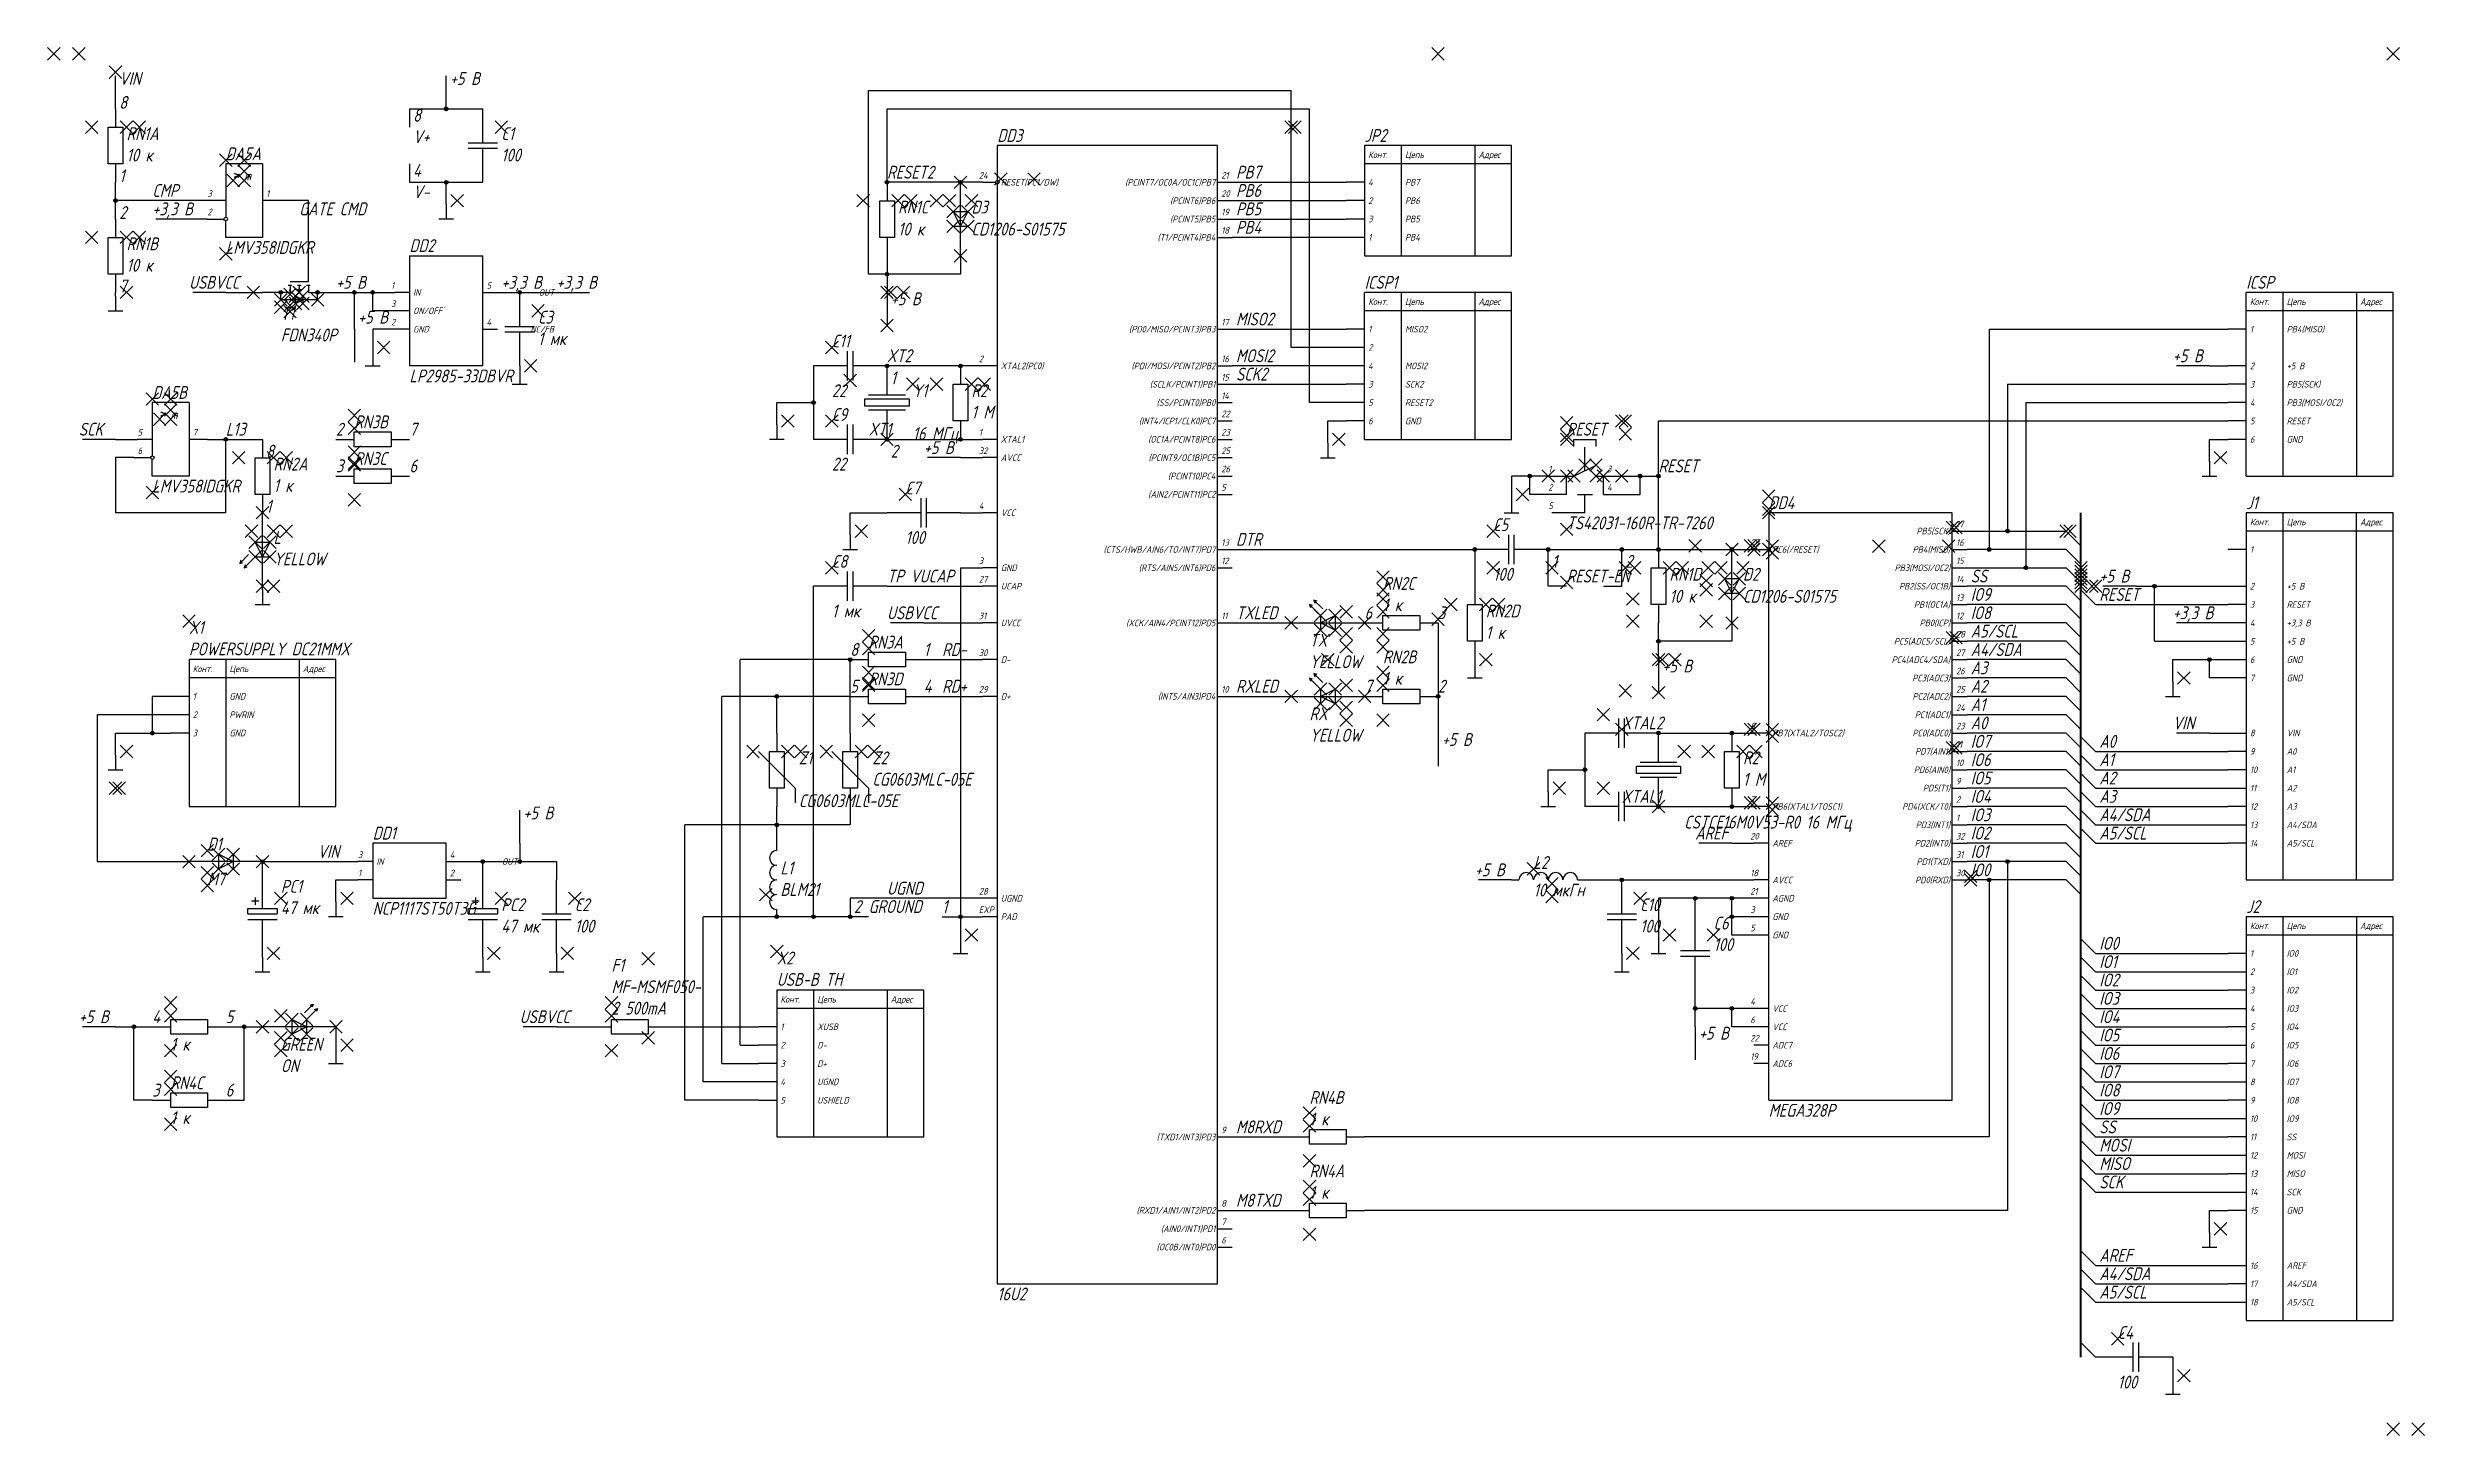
# Model space of a CAD drawing. Header units: inches. Extents: x -505 to -125, y -126 to 96.
import ezdxf

# ---------------------------------------------------------------- set-up
doc = ezdxf.new("R2010")
doc.units = ezdxf.units.IN
doc.header["$MEASUREMENT"] = 0
doc.header["$PDMODE"] = 3
doc.header["$PDSIZE"] = -1
doc.linetypes.add('HIDDEN', pattern=[0.375, 0.25, -0.125])
doc.layers.add('Layer2', color=2, linetype='Continuous', plot=False)
for name, color, linetype, lineweight in [('Layer4', 4, 'Continuous', 30), ('Layer5', 6, 'Continuous', 90), ('Layer6', 7, 'Continuous', 35), ('Layer7', 7, 'Continuous', 35), ('Layer8', 7, 'Continuous', 30)]:
    doc.layers.add(name, color=color, linetype=linetype, lineweight=lineweight)
doc.styles.add('1.8', font='gost.shx', dxfattribs={"oblique": 15, "height": 1.8})
doc.styles.add('2.5', font='gost.shx', dxfattribs={"oblique": 15, "height": 2.5})
doc.styles.add('3.5', font='gost.shx', dxfattribs={"oblique": 15, "height": 3.5})

msp = doc.modelspace()

# ---------------------------------------------------------------- texts
at = {"layer": 'Layer6', "lineweight": 35, "style": '2.5'}
for p in [(-475.33, 74.74), (-487.08, 36.56)]:
    msp.add_text('>', height=2.06, dxfattribs=at).set_placement(p)
at = {"layer": 'Layer6', "style": '2.5', "oblique": 15}
for p in [(-473.57, 74.74), (-485.32, 36.56)]:
    msp.add_text('m', height=1.47, dxfattribs=at).set_placement(p)
at = {"layer": 'Layer7', "style": '3.5', "oblique": 15}
for s, height, p in [('VIN', 2.056, (-493.54, 90.01)), ('+5 В ', 2.056, (-440.68, 90.01)), ('8', 2.06, (-493.54, 86.19)), ('DA5A', 2.056, (-476.51, 77.97)), ('DD3 ', 2.056, (-353.17, 80.9)), ('JP2', 2.056, (-294.44, 80.9)), ('1', 2.06, (-493.54, 74.44)), ('RESET2', 2.056, (-370.79, 75.03)), ('PB7', 2.056, (-315, 75.03)), ('CMP', 2.056, (-488.25, 72.1)), ('PB6', 2.056, (-315, 72.1)), ('2', 2.06, (-493.54, 68.57)), ('+3,3 В', 2.056, (-488.25, 69.16)), ('GATE CMD', 2.056, (-464.76, 69.16)), ('RN1C', 2.056, (-369.03, 69.45)), ('D3 ', 2.056, (-357.29, 69.45)), ('PB5', 2.056, (-315, 69.16)), ('LMV358IDGKR', 2.0556, (-476.51, 62.99)), ('DD2 ', 2.056, (-447.14, 63.29)), ('10 к', 2.056, (-369.03, 65.93)), ('CD1206-S01575', 2.0556, (-357.29, 65.93)), ('PB4', 2.056, (-315, 66.22)), ('7', 2.06, (-493.54, 56.83)), ('USBVCC', 2.056, (-482.38, 57.41)), ('+5 В', 2.056, (-458.89, 57.41)), ('+3,3 В', 2.056, (-432.46, 57.41)), ('+3,3 В', 2.056, (-423.65, 57.41)), ('ICSP1', 2.056, (-294.44, 57.41)), ('ICSP', 2.056, (-153.49, 57.41)), ('+5 В', 2.056, (-455.37, 51.83)), ('+5 В', 2.056, (-370.21, 54.77)), ('MISO2', 2.056, (-315, 51.54)), ('C11', 2.056, (-379.6, 48.02)), ('XT2', 2.056, (-370.79, 45.67)), ('MOSI2', 2.056, (-315, 45.67)), ('+5 В', 2.056, (-165.24, 45.67)), ('DA5B', 2.056, (-488.25, 39.79)), ('LP2985-33DBVR', 2.0556, (-447.14, 42.44)), ('1', 2.06, (-370.21, 42.14)), ('SCK2', 2.056, (-315, 42.73)), ('C9', 2.056, (-379.6, 36.27)), ('SCK', 2.056, (-500, 33.92)), ('L13', 2.056, (-476.51, 33.92)), ('2', 2.06, (-458.89, 33.92)), ('RN3B', 2.056, (-455.95, 35.1)), ('7', 2.06, (-447.14, 33.92)), ('XT1', 2.056, (-373.73, 33.92)), ('RESET', 2.056, (-262.14, 33.92)), ('8', 2.06, (-470.05, 30.4)), ('RN3C', 2.056, (-455.95, 29.22)), ('2', 2.06, (-370.21, 30.4)), ('+5 В', 2.056, (-364.92, 30.98)), ('LMV358IDGKR', 2.0556, (-488.25, 24.82)), ('3', 2.06, (-458.89, 28.05)), ('6', 2.06, (-447.14, 28.05)), ('RESET', 2.056, (-247.46, 28.05)), ('1', 2.06, (-470.05, 21.59)), ('C7', 2.056, (-367.86, 24.52)), ('DD4 ', 2.056, (-229.84, 22.17)), ('J1', 2.056, (-153.49, 22.17)), ('C5', 2.056, (-273.89, 18.65)), ('TS42031-160R-TR-7260', 2.0556, (-262.14, 18.94)), ('DTR', 2.056, (-315, 16.3)), ('C8', 2.056, (-379.6, 12.78)), ('TP VUCAP', 2.056, (-370.79, 10.43)), ('1', 2.06, (-264.49, 12.78)), ('RESET-EN', 2.056, (-262.14, 10.43)), ('2', 2.06, (-252.75, 12.78)), ('RN1D', 2.056, (-245.7, 10.72)), ('D2 ', 2.056, (-233.95, 10.72)), ('SS', 2.056, (-197.54, 10.43)), ('+5 В', 2.056, (-176.98, 10.43)), ('10 к', 2.056, (-245.7, 7.2)), ('CD1206-S01575', 2.0556, (-233.95, 7.2)), ('IO9', 2.056, (-197.54, 7.49)), ('RESET', 2.056, (-176.98, 7.49)), ('USBVCC', 2.056, (-370.79, 4.56)), ('TXLED', 2.056, (-315, 4.56)), ('6', 2.06, (-294.44, 4.56)), ('3', 2.06, (-282.7, 4.56)), ('IO8', 2.056, (-197.54, 4.56)), ('+3,3 В', 2.056, (-165.24, 4.56)), ('8', 2.06, (-376.67, -1.32)), ('RN3A', 2.056, (-373.73, -0.14)), ('1', 2.06, (-364.92, -1.32)), ('RD-', 2.056, (-361.98, -1.32)), ('A5/SCL', 2.056, (-197.54, 1.62)), ('A4/SDA', 2.056, (-197.54, -1.32)), ('+5 В', 2.056, (-246.87, -3.96)), ('A3', 2.056, (-197.54, -4.25)), ('5', 2.06, (-376.67, -7.19)), ('RN3D', 2.056, (-373.73, -6.02)), ('4', 2.06, (-364.92, -7.19)), ('RD+', 2.056, (-361.98, -7.19)), ('RXLED', 2.056, (-315, -7.19)), ('7', 2.06, (-294.44, -7.19)), ('2', 2.06, (-282.7, -7.19)), ('A2', 2.056, (-197.54, -7.19)), ('XTAL2', 2.056, (-253.33, -13.06)), ('A1', 2.056, (-197.54, -10.13)), ('A0', 2.056, (-197.54, -13.06)), ('VIN', 2.056, (-165.24, -13.06)), ('+5 В', 2.056, (-282.11, -15.71)), ('IO7', 2.056, (-197.54, -16)), ('A0', 2.056, (-176.98, -16)), ('IO6', 2.056, (-197.54, -18.94)), ('A1', 2.056, (-176.98, -18.94)), ('XTAL1', 2.056, (-253.33, -24.81)), ('IO5', 2.056, (-197.54, -21.87)), ('IO4', 2.056, (-197.54, -24.81)), ('A2', 2.056, (-176.98, -21.87)), ('A3', 2.056, (-176.98, -24.81)), ('IO3', 2.056, (-197.54, -27.75)), ('A4/SDA', 2.056, (-176.98, -27.75)), ('D1', 2.056, (-479.44, -32.44)), ('DD1 ', 2.056, (-453.02, -30.68)), ('AREF', 2.056, (-241.59, -30.68)), ('IO2', 2.056, (-197.54, -30.68)), ('A5/SCL', 2.056, (-176.98, -30.68)), ('VIN', 2.056, (-461.83, -33.62)), ('L2', 2.056, (-267.43, -35.38)), ('IO1', 2.056, (-197.54, -33.62)), ('UGND', 2.056, (-370.79, -39.49)), ('+5 В', 2.056, (-276.83, -36.56)), ('IO0', 2.056, (-197.54, -36.56)), ('NCP1117ST50T3G', 2.0556, (-453.02, -42.72)), ('2', 2.06, (-376.08, -42.43)), ('GROUND', 2.056, (-373.73, -42.43)), ('1', 2.06, (-361.98, -42.43)), ('J2', 2.056, (-153.49, -42.43)), ('IO0', 2.056, (-176.98, -48.3)), ('IO1', 2.056, (-176.98, -51.24)), ('IO2', 2.056, (-176.98, -54.17)), ('IO3', 2.056, (-176.98, -57.11)), ('+5 В', 2.056, (-500, -60.05)), ('4', 2.06, (-488.25, -60.05)), ('5', 2.06, (-476.51, -60.05)), ('USBVCC', 2.056, (-429.52, -60.05)), ('+5 В', 2.056, (-241, -62.69)), ('IO4', 2.056, (-176.98, -60.05)), ('IO5', 2.056, (-176.98, -62.98)), ('IO6', 2.056, (-176.98, -65.92)), ('IO7', 2.056, (-176.98, -68.86)), ('3', 2.06, (-488.25, -71.79)), ('RN4C', 2.056, (-485.32, -70.62)), ('6', 2.06, (-476.51, -71.79)), ('IO8', 2.056, (-176.98, -71.79)), ('M8RXD', 2.056, (-315, -77.67)), ('MEGA328P', 2.056, (-229.84, -75.02)), ('IO9', 2.056, (-176.98, -74.73)), ('SS', 2.056, (-176.98, -77.67)), ('MOSI', 2.056, (-176.98, -80.6)), ('MISO', 2.056, (-176.98, -83.54)), ('M8TXD', 2.056, (-315, -89.41)), ('SCK', 2.056, (-176.98, -86.48)), ('AREF', 2.056, (-176.98, -98.22)), ('16U2', 2.056, (-353.17, -104.39)), ('A4/SDA', 2.056, (-176.98, -101.16)), ('A5/SCL', 2.056, (-176.98, -104.1)), ('C4', 2.056, (-174.05, -110.56))]:
    msp.add_text(s, height=height, dxfattribs=at).set_placement(p)
at = {"layer": 'Layer7', "attachment_point": 1, "style": '3.5'}
for s, width, heights, insert, char_height in [('8\\PV+', 28.4616, [0], (-446.56, 86.19), 2.056), ('RN1A\\P10 к', 28.4616, [0], (-492.37, 83.25), 2.056), ('C1\\P100 ', 61.8187, [0], (-432.46, 83.25), 2.056), ('4\\PV-', 28.4616, [0], (-446.56, 77.38), 2.056), ('RN1B\\P10 к', 28.4616, [0], (-492.37, 65.63), 2.056), ('T1\\PFDN340P', 39.9955, [0], (-467.7, 54.48), 2.056), ('C3\\P1 мк ', 61.8187, [0], (-426.59, 53.89), 2.056), ('22', 15.945, [0], (-379.6, 42.14), 2.056), ('Y1\\P\\P16 МГц', 53, [0], (-366.68, 42.14), 2.056), ('R2\\P1 М', 28.4616, [0], (-357.29, 42.14), 2.056), ('RN2A\\P1 к', 28.4616, [0], (-468.87, 30.4), 2.056), ('22', 15.945, [0], (-379.6, 30.4), 2.056), ('L\\PYELLOW', 28.4616, [0], (-468.87, 18.65), 2.056), ('100', 15.945, [0], (-367.86, 18.65), 2.056), ('100', 15.945, [0], (-273.89, 12.78), 2.056), ('RN2C\\P1 к', 17.316, [0], (-291.51, 11.31), 2.056), ('X1\\PPOWERSUPPLY DC21MMX', 72.7311, [0], (-482.38, 4.26), 2.0556), ('1 мк', 15.945, [0], (-379.6, 6.9), 2.056), ('RN2D\\P1 к', 28.4616, [0], (-275.06, 6.9), 2.056), ('TX\\PYELLOW', 23.751, [0], (-303.25, 2.21), 2.056), ('RN2B\\P1 к', 17.316, [0], (-291.51, -0.44), 2.056), ('RX\\PYELLOW', 23.751, [0], (-303.25, -9.54), 2.056), ('Z1\\P\\PCG0603MLC-05E', 28.4616, [0], (-384.89, -16.59), 2.0556), ('Z2\\PCG0603MLC-05E', 28.4616, [0], (-373.14, -16.59), 2.0556), ('R2\\P1 М', 28.4616, [0], (-233.95, -16.59), 2.056), ('+5 В', 72.0738, [22.94], (-428.94, -25.4), 2.056), ('\\P\\P\\PCSTCE16M0V53-R0 16 МГц', 88.3621, [0], (-243.35, -16.59), 2.0556), ('M7', 27.3788, [0], (-479.44, -35.97), 2.056), ('PC1\\P47 мк', 20, [0], (-467.7, -37.14), 2.056), ('L1\\PBLM21', 28.4616, [0], (-387.83, -34.21), 2.056), ('10 мкГн', 17.3156, [0], (-267.43, -37.73), 2.056), ('PC2\\P47 мк', 20, [0], (-432.46, -40.08), 2.056), ('C2\\P100 ', 61.8187, [0], (-420.71, -40.08), 2.056), ('C10\\P100 ', 61.8187, [0], (-250.4, -40.08), 2.056), ('C6\\P100 ', 61.8187, [0], (-238.65, -43.02), 2.056), ('X2\\PUSB-B TH', 45.99, [0], (-388.41, -48.6), 2.056), ('F1\\PMF-MSMF050-\\P2 500mA', 71.7831, [0], (-414.84, -49.77), 2.0556), ('1 к', 27.3788, [0], (-485.32, -62.4), 2.056), ('GREEN\\PON', 15.6749, [0], (-467.7, -62.4), 2.056), ('RN4B\\P1 к', 17.316, [0], (-303.25, -70.91), 2.056), ('1 к', 27.3788, [0], (-485.32, -74.14), 2.056), ('RN4A\\P1 к', 17.316, [0], (-303.25, -82.66), 2.056), ('100', 15.945, [0], (-174.05, -116.43), 2.056)]:
    msp.add_mtext_dynamic_manual_height_columns(s, width=width, gutter_width=17.5, heights=heights, dxfattribs=dict(at, insert=insert, char_height=char_height))
at = {"layer": 'Layer8', "style": '1.8', "oblique": 15}
for s, height, p in [('24', 1.057, (-356.11, 75.03)), ('21', 1.057, (-317.35, 75.03)), ('Конт.', 1.057, (-293.86, 78.32)), ('Цепь', 1.057, (-287.98, 78.32)), ('Адрес', 1.057, (-276.24, 78.32)), ('3', 1.06, (-479.44, 72.1)), ('1', 1.06, (-470.05, 72.1)), ('RESET(PC1/DW)', 1.0571, (-352.59, 73.92)), ('20', 1.057, (-317.35, 72.1)), ('4', 1.06, (-293.86, 73.92)), ('PB7', 1.057, (-287.98, 73.92)), ('2', 1.06, (-479.44, 69.16)), ('19', 1.057, (-317.35, 69.16)), ('2', 1.06, (-293.86, 70.98)), ('3', 1.06, (-293.86, 68.04)), ('PB6', 1.057, (-287.98, 70.98)), ('PB5', 1.057, (-287.98, 68.04)), ('18', 1.057, (-317.35, 66.22)), ('1', 1.06, (-293.86, 65.11)), ('PB4', 1.057, (-287.98, 65.11)), ('1', 1.06, (-450.08, 57.41)), ('IN', 1.057, (-446.56, 56.3)), ('5', 1.06, (-434.81, 57.41)), ('3', 1.06, (-450.08, 54.48)), ("ON/OFF'", 1.057, (-446.56, 53.36)), ('Конт.', 1.057, (-293.86, 54.83)), ('Цепь', 1.057, (-287.98, 54.83)), ('Адрес', 1.057, (-276.24, 54.83)), ('Конт.', 1.057, (-152.9, 54.83)), ('Цепь', 1.057, (-147.03, 54.83)), ('Адрес', 1.057, (-135.29, 54.83)), ('2', 1.06, (-450.08, 51.54)), ('GND', 1.057, (-446.56, 50.42)), ('4', 1.06, (-434.81, 51.54)), ('17', 1.057, (-317.35, 51.54)), ('1', 1.06, (-293.86, 50.42)), ('MISO2', 1.057, (-287.98, 50.42)), ('1', 1.06, (-152.9, 50.42)), ('PB4(MISO)', 1.057, (-147.03, 50.42)), ('2', 1.06, (-356.11, 45.67)), ('XTAL2(PC0)', 1.057, (-352.59, 44.55)), ('16', 1.057, (-317.35, 45.67)), ('2', 1.06, (-293.86, 47.49)), ('4', 1.06, (-293.86, 44.55)), ('MOSI2', 1.057, (-287.98, 44.55)), ('2', 1.06, (-152.9, 44.55)), ('+5 В', 1.057, (-147.03, 44.55)), ('15', 1.057, (-317.35, 42.73)), ('3', 1.06, (-293.86, 41.61)), ('SCK2', 1.057, (-287.98, 41.61)), ('3', 1.06, (-152.9, 41.61)), ('PB5(SCK)', 1.057, (-147.03, 41.61)), ('14', 1.057, (-317.35, 39.79)), ('5', 1.06, (-293.86, 38.68)), ('RESET2', 1.057, (-287.98, 38.68)), ('4', 1.06, (-152.9, 38.68)), ('PB3(MOSI/OC2)', 1.0571, (-147.03, 38.68)), ('5', 1.06, (-490.6, 33.92)), ('7', 1.06, (-481.79, 33.92)), ('1', 1.06, (-356.11, 33.92)), ('22', 1.057, (-317.35, 36.86)), ('23', 1.057, (-317.35, 33.92)), ('6', 1.06, (-293.86, 35.74)), ('GND', 1.057, (-287.98, 35.74)), ('5', 1.06, (-152.9, 35.74)), ('RESET', 1.057, (-147.03, 35.74)), ('6', 1.06, (-490.6, 30.98)), ('32', 1.057, (-356.11, 30.98)), ('XTAL1', 1.057, (-352.59, 32.8)), ('AVCC', 1.057, (-352.59, 29.87)), ('25', 1.057, (-317.35, 30.98)), ('6', 1.06, (-152.9, 32.8)), ('GND', 1.057, (-147.03, 32.8)), ('26', 1.057, (-317.35, 28.05)), ('1', 1.06, (-265.08, 28.05)), ('3', 1.06, (-255.68, 28.05)), ('4', 1.06, (-356.11, 22.17)), ('5', 1.06, (-317.35, 25.11)), ('2', 1.06, (-265.08, 25.11)), ('5', 1.06, (-265.08, 22.17)), ('4', 1.06, (-255.68, 25.11)), ('VCC', 1.057, (-352.59, 21.06)), ('17', 1.057, (-199.89, 19.24)), ('Конт.', 1.057, (-152.9, 19.59)), ('Цепь', 1.057, (-147.03, 19.59)), ('Адрес', 1.057, (-135.29, 19.59)), ('13', 1.057, (-317.35, 16.3)), ('29', 1.057, (-232.78, 16.3)), ('PC6(/RESET)', 1.0571, (-229.25, 15.19)), ('16', 1.057, (-199.89, 16.3)), ('1', 1.06, (-152.9, 15.19)), ('3', 1.06, (-356.11, 13.37)), ('27', 1.057, (-356.11, 10.43)), ('GND', 1.057, (-352.59, 12.25)), ('12', 1.057, (-317.35, 13.37)), ('15', 1.057, (-199.89, 13.37)), ('14', 1.057, (-199.89, 10.43)), ('UCAP', 1.057, (-352.59, 9.31)), ('13', 1.057, (-199.89, 7.49)), ('2', 1.06, (-152.9, 9.31)), ('+5 В', 1.057, (-147.03, 9.31)), ('31', 1.057, (-356.11, 4.56)), ('UVCC', 1.057, (-352.59, 3.44)), ('11', 1.057, (-317.35, 4.56)), ('12', 1.057, (-199.89, 4.56)), ('3', 1.06, (-152.9, 6.38)), ('4', 1.06, (-152.9, 3.44)), ('RESET', 1.057, (-147.03, 6.38)), ('+3,3 В', 1.057, (-147.03, 3.44)), ('28', 1.057, (-199.89, 1.62)), ('5', 1.06, (-152.9, 0.5)), ('+5 В', 1.057, (-147.03, 0.5)), ('Конт.', 1.057, (-481.79, -3.9)), ('Цепь', 1.057, (-475.92, -3.9)), ('Адрес', 1.057, (-464.17, -3.9)), ('30', 1.057, (-356.11, -1.32)), ('D-', 1.057, (-352.59, -2.43)), ('27', 1.057, (-199.89, -1.32)), ('26', 1.057, (-199.89, -4.25)), ('6', 1.06, (-152.9, -2.43)), ('GND', 1.057, (-147.03, -2.43)), ('1', 1.06, (-481.79, -8.31)), ('GND', 1.057, (-475.92, -8.31)), ('29', 1.057, (-356.11, -7.19)), ('D+', 1.057, (-352.59, -8.31)), ('10', 1.057, (-317.35, -7.19)), ('25', 1.057, (-199.89, -7.19)), ('7', 1.06, (-152.9, -5.37)), ('GND', 1.057, (-147.03, -5.37)), ('2', 1.06, (-481.79, -11.24)), ('PWRIN', 1.057, (-475.92, -11.24)), ('24', 1.057, (-199.89, -10.13)), ('3', 1.06, (-481.79, -14.18)), ('GND', 1.057, (-475.92, -14.18)), ('8', 1.06, (-232.78, -13.06)), ('PB7(XTAL2/TOSC2)', 1.0571, (-229.25, -14.18)), ('23', 1.057, (-199.89, -13.06)), ('11', 1.057, (-199.89, -16)), ('8', 1.06, (-152.9, -14.18)), ('VIN', 1.057, (-147.03, -14.18)), ('10', 1.057, (-199.89, -18.94)), ('9', 1.06, (-152.9, -17.12)), ('10', 1.057, (-152.9, -20.05)), ('A0', 1.057, (-147.03, -17.12)), ('A1', 1.057, (-147.03, -20.05)), ('9', 1.06, (-199.89, -21.87)), ('11', 1.057, (-152.9, -22.99)), ('A2', 1.057, (-147.03, -22.99)), ('7', 1.06, (-232.78, -24.81)), ('PB6(XTAL1/TOSC1)', 1.0571, (-229.25, -25.93)), ('2', 1.06, (-199.89, -24.81)), ('12', 1.057, (-152.9, -25.93)), ('A3', 1.057, (-147.03, -25.93)), ('20', 1.057, (-232.78, -30.68)), ('32', 1.057, (-199.89, -30.68)), ('1', 1.06, (-199.89, -27.75)), ('13', 1.057, (-152.9, -28.86)), ('A4/SDA', 1.057, (-147.03, -28.86)), ('3', 1.06, (-455.37, -33.62)), ('IN', 1.057, (-452.43, -34.73)), ('4', 1.06, (-440.68, -33.62)), ('AREF', 1.057, (-229.25, -31.8)), ('31', 1.057, (-199.89, -33.62)), ('14', 1.057, (-152.9, -31.8)), ('A5/SCL', 1.057, (-147.03, -31.8)), ('1', 1.06, (-455.37, -36.56)), ('2', 1.06, (-440.68, -36.56)), ('18', 1.057, (-232.78, -36.56)), ('AVCC', 1.057, (-229.25, -37.67)), ('30', 1.057, (-199.89, -36.56)), ('28', 1.057, (-356.11, -39.49)), ('EXP', 1.057, (-356.11, -42.43)), ('UGND', 1.057, (-352.59, -40.61)), ('21', 1.057, (-232.78, -39.49)), ('3', 1.06, (-232.78, -42.43)), ('AGND', 1.057, (-229.25, -40.61)), ('PAD', 1.057, (-352.59, -43.54)), ('5', 1.06, (-232.78, -45.37)), ('GND', 1.057, (-229.25, -43.54)), ('GND', 1.057, (-229.25, -46.48)), ('Конт.', 1.057, (-152.9, -45.01)), ('Цепь', 1.057, (-147.03, -45.01)), ('Адрес', 1.057, (-135.29, -45.01)), ('1', 1.06, (-152.9, -49.42)), ('IO0', 1.057, (-147.03, -49.42)), ('2', 1.06, (-152.9, -52.35)), ('IO1', 1.057, (-147.03, -52.35)), ('Конт.', 1.057, (-387.83, -56.76)), ('Цепь', 1.057, (-381.95, -56.76)), ('Адрес', 1.057, (-370.21, -56.76)), ('4', 1.06, (-232.78, -57.11)), ('3', 1.06, (-152.9, -55.29)), ('IO2', 1.057, (-147.03, -55.29)), ('1', 1.06, (-387.83, -61.16)), ('XUSB', 1.057, (-381.95, -61.16)), ('6', 1.06, (-232.78, -60.05)), ('VCC', 1.057, (-229.25, -58.23)), ('VCC', 1.057, (-229.25, -61.16)), ('5', 1.06, (-152.9, -61.16)), ('4', 1.06, (-152.9, -58.23)), ('IO3', 1.057, (-147.03, -58.23)), ('IO4', 1.057, (-147.03, -61.16)), ('2', 1.06, (-387.83, -64.1)), ('D-', 1.057, (-381.95, -64.1)), ('22', 1.057, (-232.78, -62.98)), ('ADC7', 1.057, (-229.25, -64.1)), ('6', 1.06, (-152.9, -64.1)), ('IO5', 1.057, (-147.03, -64.1)), ('3', 1.06, (-387.83, -67.04)), ('D+', 1.057, (-381.95, -67.04)), ('19', 1.057, (-232.78, -65.92)), ('ADC6', 1.057, (-229.25, -67.04)), ('7', 1.06, (-152.9, -67.04)), ('IO6', 1.057, (-147.03, -67.04)), ('5', 1.06, (-387.83, -72.91)), ('4', 1.06, (-387.83, -69.97)), ('UGND', 1.057, (-381.95, -69.97)), ('USHIELD', 1.057, (-381.95, -72.91)), ('8', 1.06, (-152.9, -69.97)), ('9', 1.06, (-152.9, -72.91)), ('IO7', 1.057, (-147.03, -69.97)), ('IO8', 1.057, (-147.03, -72.91)), ('10', 1.057, (-152.9, -75.85)), ('IO9', 1.057, (-147.03, -75.85)), ('9', 1.06, (-317.35, -77.67)), ('11', 1.057, (-152.9, -78.78)), ('SS', 1.057, (-147.03, -78.78)), ('12', 1.057, (-152.9, -81.72)), ('13', 1.057, (-152.9, -84.66)), ('MOSI', 1.057, (-147.03, -81.72)), ('MISO', 1.057, (-147.03, -84.66)), ('14', 1.057, (-152.9, -87.59)), ('SCK', 1.057, (-147.03, -87.59)), ('8', 1.06, (-317.35, -89.41)), ('15', 1.057, (-152.9, -90.53)), ('GND', 1.057, (-147.03, -90.53)), ('6', 1.06, (-317.35, -95.29)), ('7', 1.06, (-317.35, -92.35)), ('16', 1.057, (-152.9, -99.34)), ('AREF', 1.057, (-147.03, -99.34)), ('17', 1.057, (-152.9, -102.27)), ('A4/SDA', 1.057, (-147.03, -102.27)), ('18', 1.057, (-152.9, -105.21)), ('A5/SCL', 1.057, (-147.03, -105.21))]:
    msp.add_text(s, height=height, dxfattribs=at).set_placement(p)
at = {"layer": 'Layer8', "attachment_point": 1, "style": '1.8'}
for s, insert, char_height in [('\\pxqr;(PCINT7/OC0A/OC1C)PB7', (-347.3, 74.97), 1.0571), ('\\pxqr;(PCINT5)PB5', (-347.3, 69.1), 1.0571), ('\\pxqr;(PCINT6)PB6', (-347.3, 72.04), 1.0571), ('\\pxqr;(T1/PCINT4)PB4', (-347.3, 66.16), 1.0571), ('\\pxqr;OUT', (-453.02, 57.35), 1.057), ('\\pxqr;NC/FB', (-453.02, 51.48), 1.0571), ('\\pxqr;(PD0/MISO/PCINT3)PB3', (-347.3, 51.48), 1.0571), ('\\pxqr;(PDI/MOSI/PCINT2)PB2', (-347.3, 45.61), 1.0571), ('\\pxqr;(SCLK/PCINT1)PB1', (-347.3, 42.67), 1.0571), ('\\pxqr;(SS/PCINT0)PB0', (-347.3, 39.73), 1.0571), ('\\pxqr;(INT4/ICP1/CLK0)PC7', (-347.3, 36.8), 1.0571), ('\\pxqr;(OC1A/PCINT8)PC6', (-347.3, 33.86), 1.0571), ('\\pxqr;(PCINT9/OC1B)PC5', (-347.3, 30.93), 1.0571), ('\\pxqr;(PCINT10)PC4', (-347.3, 27.99), 1.0571), ('\\pxqr;(AIN2/PCINT11)PC2', (-347.3, 25.05), 1.0571), ('\\pxqr;PB5(SCK)', (-229.84, 19.18), 1.0571), ('\\pxqr;(CTS/HWB/AIN6/TO/INT7)PD7', (-347.3, 16.24), 1.0571), ('\\pxqr;PB4(MISO)', (-229.84, 16.24), 1.0571), ('\\pxqr;(RTS/AIN5/INT6)PD6', (-347.3, 13.31), 1.0571), ('\\pxqr;PB3(MOSI/OC2)', (-229.84, 13.31), 1.0571), ('\\pxqr;PB2(SS/OC1B)', (-229.84, 10.37), 1.0571), ('\\pxqr;(XCK/AIN4/PCINT12)PD5', (-347.3, 4.5), 1.0571), ('\\pxqr;PB1(OC1A)', (-229.84, 7.43), 1.0571), ('\\pxqr;PB0(ICP)', (-229.84, 4.5), 1.0571), ('\\pxqr;PC5(ADC5/SCL)', (-229.84, 1.56), 1.0571), ('\\pxqr;PC4(ADC4/SDA)', (-229.84, -1.38), 1.0571), ('\\pxqr;(INT5/AIN3)PD4', (-347.3, -7.25), 1.0571), ('\\pxqr;PC3(ADC3)', (-229.84, -4.31), 1.0571), ('\\pxqr;PC2(ADC2)', (-229.84, -7.25), 1.0571), ('\\pxqr;PC1(ADC1)', (-229.84, -10.19), 1.0571), ('\\pxqr;PC0(ADC0)', (-229.84, -13.12), 1.0571), ('\\pxqr;PD6(AIN0)', (-229.84, -19), 1.0571), ('\\pxqr;PD7(AIN1)', (-229.84, -16.06), 1.0571), ('\\pxqr;PD5(T1)', (-229.84, -21.93), 1.0571), ('\\pxqr;PD4(XCK/T0)', (-229.84, -24.87), 1.0571), ('\\pxqr;PD3(INT1)', (-229.84, -27.8), 1.0571), ('\\pxqr;OUT', (-458.89, -33.68), 1.057), ('\\pxqr;PD2(INT0)', (-229.84, -30.74), 1.0571), ('\\pxqr;PD1(TXD)', (-229.84, -33.68), 1.0571), ('\\pxqr;PD0(RXD)', (-229.84, -36.61), 1.0571), ('\\pxqr;(TXD1/INT3)PD3', (-347.3, -77.73), 1.0571), ('\\pxqr;(RXD1/AIN1/INT2)PD2', (-347.3, -89.47), 1.0571), ('\\pxqr;(AIN0/INT1)PD1', (-347.3, -92.41), 1.0571), ('\\pxqr;(OC0B/INT0)PD0', (-347.3, -95.34), 1.0571)]:
    msp.add_mtext_dynamic_manual_height_columns(s, width=29, gutter_width=9, heights=[0], dxfattribs=dict(at, insert=insert, char_height=char_height))

# ---------------------------------------------------------------- blocks, each defined once
blk = doc.blocks.new('80_76_45__33__26_1__22__18__Drawing1__201910110942\xa0— копия__201910111819\xa0— копия 5')
at = {"layer": 'Layer2'}
blk.add_point((3, 0), dxfattribs=at)
at = {"layer": 'Layer4'}
for p, q in [((-2, -5), (2, -5)), ((0, -1), (0, -5))]:
    blk.add_line(p, q, dxfattribs=at)
blk = doc.blocks.new('75_45__33__26_1__22__18__Drawing1__201910110942\xa0— копия__201910111819\xa0— копия 4')
at = {"layer": 'Layer2'}
for p in [(5, 6.5), (5, 3), (5, -6.5)]:
    blk.add_point(p, dxfattribs=at)
at = {"layer": 'Layer4'}
for p, q in [((0, 0), (5, 0)), ((5, 2), (15, 2)), ((5, -2), (5, 2)), ((15, 2), (15, -2)), ((15, 0), (20, 0)), ((15, -2), (5, -2))]:
    blk.add_line(p, q, dxfattribs=at)
blk = doc.blocks.new('136_132_118_115_114_109_102_95_78_74_45__33__26_1__22__18__Drawing1__201910110942\xa0— копия__201910111819\xa0— копия 13')
at = {"layer": 'Layer2'}
for p in [(0, 0), (5, 3), (8, 2), (12, 2), (20, 0), (5, -3), (8, -2), (12, -2), (5, -6.5)]:
    blk.add_point(p, dxfattribs=at)
at = {"layer": 'Layer4'}
for p, q in [((20, 0), (0, 0)), ((12, 0), (8, 2)), ((8, 2), (8, -2)), ((8, -2), (12, 0)), ((13.8, 6.2), (11.4, 3.8)), ((12, 2), (12, -2)), ((15, 5), (12.6, 2.6)), ((12.95, 5.92), (13.8, 6.2)), ((13.8, 6.2), (13.52, 5.35)), ((14.15, 4.72), (15, 5)), ((15, 5), (14.72, 4.15))]:
    blk.add_line(p, q, dxfattribs=at)
blk = doc.blocks.new('125_79_76_45__33__26_1__22__18__Drawing1__201910110942\xa0— копия__201910111819\xa0— копия 6')
at = {"layer": 'Layer4'}
h = blk.add_hatch(dxfattribs=at)
h.set_pattern_fill('ANSI31', color=256, scale=2)
h.paths.add_polyline_path([(0.5, 0, 1), (-0.5, 0, 1)])
blk.add_circle((0, 0), 0.5, dxfattribs=at)
blk = doc.blocks.new('119_117_116_113_75_45__33__26_1__22__18__Drawing1__201910110942\xa0— копия__201910111819\xa0— копия 8')
at = {"layer": 'Layer2'}
blk.add_point((5, -5), dxfattribs=at)
at = {"layer": 'Layer4'}
for p, q in [((0, -9.25), (0, 0)), ((-4, -9.25), (4, -9.25)), ((-4, -10.75), (4, -10.75)), ((0, -20), (0, -10.75))]:
    blk.add_line(p, q, dxfattribs=at)
blk = doc.blocks.new('133_132_118_115_114_109_102_95_78_74_45__33__26_1__22__18__Drawing1__201910110942\xa0— копия__201910111819\xa0— копия 13')
at = {"layer": 'Layer2'}
for p in [(5, 7), (20, 0)]:
    blk.add_point(p, dxfattribs=at)
at = {"layer": 'Layer4'}
for p, q in [((8, 0), (0, 0)), ((8, 5), (8, -5)), ((9, 6), (11, 6)), ((9, -6), (9, 6)), ((11, 6), (11, -6)), ((12, -5), (12, 5)), ((11, -6), (9, -6)), ((20, 0), (12, 0))]:
    blk.add_line(p, q, dxfattribs=at)
blk = doc.blocks.new('132_118_115_114_109_102_95_78_74_45__33__26_1__22__18__Drawing1__201910110942\xa0— копия__201910111819\xa0— копия 12')
at = {"layer": 'Layer2'}
for p in [(0, 0), (5, 3), (8, 2), (12, 2), (20, 0), (5, -3), (8, -2), (12, -2), (5, -6.5)]:
    blk.add_point(p, dxfattribs=at)
at = {"layer": 'Layer4'}
for p, q in [((20, 0), (0, 0)), ((12, 0), (8, 2)), ((8, 2), (8, -2)), ((8, -2), (12, 0)), ((12, 2), (12, -2))]:
    blk.add_line(p, q, dxfattribs=at)
blk = doc.blocks.new('23_76_45__33__26_1__22__18__Drawing1__201910110942\xa0— копия__201910111819\xa0— копия 5')
at = {"layer": 'Layer2'}
for p in [(0, 4.5), (0, 1), (0, 0), (9, 0)]:
    blk.add_point(p, dxfattribs=at)
at = {"layer": 'Layer4'}
blk.add_line((0, 0), (9, 0), dxfattribs=at)
blk = doc.blocks.new('135_134_133_132_118_115_114_109_102_95_78_74_45__33__26_1__22__18__Drawing1__201910110942\xa0— копия__201910111819\xa0— копия 15')
at = {"layer": 'Layer2'}
for p in [(0, 0), (5, 0), (7, 0), (10, 3), (13, 3), (13, 0), (15, 0), (20, 0)]:
    blk.add_point(p, dxfattribs=at)
at = {"layer": 'Layer4'}
for p, q in [((0, 0), (7, 0)), ((7, 0), (13, 3)), ((13, 0), (20, 0))]:
    blk.add_line(p, q, dxfattribs=at)
blk = doc.blocks.new('L_COIL_1_')
at = {"layer": 'Layer2'}
blk.add_point((6, 3), dxfattribs=at)
at = {"layer": 'Layer4'}
for p, q in [((0, 0), (2, 0)), ((18, 0), (20, 0))]:
    blk.add_line(p, q, dxfattribs=at)
for centre in [(4, 0), (8, 0), (12, 0), (16, 0)]:
    blk.add_arc(centre, 2, 0, 180, dxfattribs=at)
blk = doc.blocks.new('137_132_118_115_114_109_102_95_78_74_45__33__26_1__22__18__Drawing1__201910110942\xa0— копия__201910111819\xa0— копия 13')
at = {"layer": 'Layer2'}
blk.add_point((-2.5, -7), dxfattribs=at)
at = {"layer": 'Layer4'}
for p, q in [((0, 0), (5, 0)), ((0, -3), (-7.5, -3)), ((-2.5, -5), (-2.5, -3)), ((-0.5, -1), (0.5, -1)), ((0, -1), (0, -3)), ((2, -1), (3, -1)), ((2, -2), (2.5, -3)), ((2.5, -1), (2.5, -3)), ((2.5, -3), (3, -2)), ((4.5, -1), (5.5, -1)), ((5, -1), (5, -3)), ((5, -3), (12.5, -3)), ((7.5, -5), (7.5, -3))]:
    blk.add_line(p, q, dxfattribs=at)
for p in [(-2.5, -3), (7.5, -3)]:
    blk.add_blockref('125_79_76_45__33__26_1__22__18__Drawing1__201910110942\xa0— копия__201910111819\xa0— копия 6', p, dxfattribs=at)
at = {"layer": 'Layer4', "xscale": 0.5, "yscale": 0.5, "zscale": 0.5}
blk.add_blockref('132_118_115_114_109_102_95_78_74_45__33__26_1__22__18__Drawing1__201910110942\xa0— копия__201910111819\xa0— копия 12', (-2.5, -5), dxfattribs=at)
blk = doc.blocks.new('134_119_117_116_113_75_45__33__26_1__22__18__Drawing1__201910110942\xa0— копия__201910111819\xa0— копия 9')
at = {"layer": 'Layer2'}
blk.add_point((5, -5), dxfattribs=at)
at = {"layer": 'Layer4'}
for p, q in [((0, -7.75), (0, 0)), ((-1, -5.75), (-3, -5.75)), ((-2, -4.75), (-2, -6.75)), ((-4, -9.25), (-4, -7.75)), ((-4, -7.75), (4, -7.75)), ((-4, -9.25), (4, -9.25)), ((-4, -10.75), (4, -10.75)), ((0, -20), (0, -10.75)), ((4, -7.75), (4, -9.25))]:
    blk.add_line(p, q, dxfattribs=at)

# ---------------------------------------------------------------- linework, layer by layer
at = {"layer": 'Layer2'}
for p in [(-504, 95), (-500, 95), (-282.7, 95), (-130, 95), (-494.13, 92.06), (-306.19, 83.25), (-305.6, 83.25), (-476.51, 77.97), (-473.57, 77.97), (-473.57, 76.21), (-475.33, 74.74), (-473.57, 74.74), (-352.59, 74.97), (-347.3, 74.97), (-476.51, 62.99), (-472.1, 56.83), (-464.76, 56.83), (-376.67, 42.73), (-488.25, 39.79), (-485.32, 39.79), (-485.32, 38.03), (-487.08, 36.56), (-485.32, 36.56), (-262.14, 35.98), (-262.14, 33.92), (-262.14, 33.33), (-253.33, 36.27), (-252.75, 36.27), (-252.75, 34.21), (-488.25, 24.82), (-229.84, 24.23), (-229.84, 22.17), (-262.14, 18.94), (-229.84, 21.59), (-200.48, 19.24), (-199.89, 19.24), (-182.27, 18.65), (-181.68, 18.65), (-241.59, 16.3), (-232.78, 16.3), (-232.19, 16.3), (-232.19, 15.71), (-229.84, 15.71), (-229.25, 16.24), (-229.25, 15.19), (-212.22, 16.24), (-201.06, 16.24), (-291.51, 11.31), (-273.89, 12.78), (-264.49, 12.78), (-262.14, 10.43), (-252.75, 12.78), (-239.83, 10.72), (-179.92, 12.78), (-179.92, 12.19), (-179.92, 11.6), (-179.92, 11.02), (-179.92, 10.43), (-291.51, 9.25), (-251.57, 7.79), (-239.83, 9.25), (-179.92, 9.84), (-178.16, 9.84), (-177.57, 9.84), (-482.38, 4.26), (-282.7, 4.56), (-251.57, 4.26), (-239.83, 4.26), (-291.51, 2.21), (-200.48, 1.62), (-199.89, 1.62), (-300.32, -1.9), (-252.75, -6.9), (-253.33, -13.06), (-232.78, -13.06), (-232.19, -13.06), (-229.25, -13.12), (-229.25, -14.18), (-200.48, -16), (-199.89, -16), (-494.13, -22.46), (-493.54, -22.46), (-232.78, -24.81), (-232.19, -24.81), (-229.25, -24.87), (-229.25, -25.93), (-264.49, -37.73), (-197.54, -36.56), (-197.54, -37.14), (-264.49, -39.79), (-408.97, -49.77), (-388.41, -48.6), (-408.97, -62.4), (-130, -125), (-126, -125)]:
    msp.add_point(p, dxfattribs=at)
at = {"layer": 'Layer4'}
for p, q in [((-494.13, 86.19), (-494.13, 91.48)), ((-441.27, 86.19), (-441.27, 91.48)), ((-373.73, 89.13), (-306.19, 89.13)), ((-373.73, 59.76), (-373.73, 89.13)), ((-306.19, 48.02), (-306.19, 89.13)), ((-447.14, 86.19), (-447.14, 83.25)), ((-447.14, 86.19), (-435.4, 86.19)), ((-370.79, 86.19), (-303.25, 86.19)), ((-370.79, 74.44), (-370.79, 86.19)), ((-303.25, 39.21), (-303.25, 86.19)), ((-317.94, 80.32), (-353.17, 80.32)), ((-353.17, 80.32), (-353.17, 74.74)), ((-317.94, -101.75), (-317.94, 80.32)), ((-294.44, 80.32), (-294.44, 62.7)), ((-270.95, 80.32), (-294.44, 80.32)), ((-288.57, 80.32), (-288.57, 62.7)), ((-276.83, 80.32), (-276.83, 62.7)), ((-270.95, 62.7), (-270.95, 80.32)), ((-470.63, 77.38), (-476.51, 77.38)), ((-476.51, 77.38), (-476.51, 68.87)), ((-470.63, 77.38), (-470.63, 65.63)), ((-447.14, 77.38), (-447.14, 74.44)), ((-270.95, 77.38), (-294.44, 77.38)), ((-494.13, 68.57), (-494.13, 74.44)), ((-447.14, 74.44), (-435.4, 74.44)), ((-441.27, 70.92), (-441.27, 74.44)), ((-355.52, 74.44), (-370.79, 74.44)), ((-355.52, 74.44), (-353.47, 74.44)), ((-353.17, 74.15), (-353.17, -101.75)), ((-317.94, 74.44), (-315.59, 74.44)), ((-315.59, 74.44), (-297.38, 74.44)), ((-294.44, 74.44), (-297.38, 74.44)), ((-478.86, 71.51), (-494.13, 71.51)), ((-482.38, 68.57), (-487.67, 68.57)), ((-479.44, 68.57), (-482.38, 68.57)), ((-479.44, 68.57), (-476.8, 68.57)), ((-476.51, 71.51), (-478.86, 71.51)), ((-467.7, 71.51), (-470.63, 71.51)), ((-463.29, 71.51), (-467.7, 71.51)), ((-463.29, 58.59), (-463.29, 71.51)), ((-317.94, 71.51), (-315.59, 71.51)), ((-317.94, 68.57), (-315.59, 68.57)), ((-315.59, 71.51), (-297.38, 71.51)), ((-315.59, 68.57), (-297.38, 68.57)), ((-294.44, 71.51), (-297.38, 71.51)), ((-294.44, 68.57), (-297.38, 68.57)), ((-476.51, 65.63), (-476.51, 68.28)), ((-470.63, 65.63), (-476.51, 65.63)), ((-317.94, 65.63), (-315.59, 65.63)), ((-297.38, 65.63), (-315.59, 65.63)), ((-294.44, 65.63), (-297.38, 65.63)), ((-447.14, 62.7), (-447.14, 45.08)), ((-447.14, 62.7), (-435.4, 62.7)), ((-435.4, 45.08), (-435.4, 62.7)), ((-370.79, 62.7), (-370.79, 56.83)), ((-359.05, 62.7), (-359.05, 59.76)), ((-294.44, 62.7), (-270.95, 62.7)), ((-359.05, 59.76), (-373.73, 59.76)), ((-494.13, 56.24), (-494.13, 56.83)), ((-476.51, 56.83), (-481.79, 56.83)), ((-476.51, 56.83), (-470.63, 56.83)), ((-458.89, 56.83), (-449.49, 56.83)), ((-455.95, 50.95), (-455.95, 56.83)), ((-453.02, 53.89), (-453.02, 56.83)), ((-449.49, 53.89), (-453.02, 53.89)), ((-447.14, 56.83), (-449.49, 56.83)), ((-447.14, 53.89), (-449.49, 53.89)), ((-435.4, 56.83), (-433.05, 56.83)), ((-433.05, 56.83), (-423.65, 56.83)), ((-423.65, 56.83), (-418.37, 56.83)), ((-270.95, 56.83), (-294.44, 56.83)), ((-294.44, 33.33), (-294.44, 56.83)), ((-270.95, 53.89), (-294.44, 53.89)), ((-288.57, 56.83), (-288.57, 33.33)), ((-276.83, 56.83), (-276.83, 33.33)), ((-270.95, 33.33), (-270.95, 56.83)), ((-130, 56.83), (-153.49, 56.83)), ((-153.49, 27.46), (-153.49, 56.83)), ((-130, 53.89), (-153.49, 53.89)), ((-147.62, 56.83), (-147.62, 27.46)), ((-135.87, 56.83), (-135.87, 27.46)), ((-130, 27.46), (-130, 56.83)), ((-455.95, 50.95), (-455.95, 45.67)), ((-449.49, 50.95), (-453.02, 50.95)), ((-453.02, 50.95), (-453.02, 47.43)), ((-447.14, 50.95), (-449.49, 50.95)), ((-435.4, 50.95), (-433.05, 50.95)), ((-317.94, 50.95), (-315.59, 50.95)), ((-315.59, 50.95), (-297.38, 50.95)), ((-294.44, 50.95), (-297.38, 50.95)), ((-194.6, 50.95), (-194.6, 15.71)), ((-194.6, 50.95), (-156.43, 50.95)), ((-153.49, 50.95), (-156.43, 50.95)), ((-297.38, 48.02), (-306.19, 48.02)), ((-294.44, 48.02), (-297.38, 48.02)), ((-435.4, 45.08), (-447.14, 45.08)), ((-429.52, 45.08), (-429.52, 44.49)), ((-382.54, 45.08), (-382.54, 33.33)), ((-355.52, 45.08), (-370.79, 45.08)), ((-353.17, 45.08), (-355.52, 45.08)), ((-317.94, 45.08), (-315.59, 45.08)), ((-317.94, 42.14), (-315.59, 42.14)), ((-297.38, 45.08), (-315.59, 45.08)), ((-315.59, 42.14), (-297.38, 42.14)), ((-294.44, 45.08), (-297.38, 45.08)), ((-294.44, 42.14), (-297.38, 42.14)), ((-191.67, 42.14), (-191.67, 18.65)), ((-191.67, 42.14), (-156.43, 42.14)), ((-159.37, 45.08), (-164.65, 45.08)), ((-159.37, 45.08), (-156.43, 45.08)), ((-153.49, 45.08), (-156.43, 45.08)), ((-153.49, 42.14), (-156.43, 42.14)), ((-482.38, 39.21), (-488.25, 39.21)), ((-488.25, 39.21), (-488.25, 30.69)), ((-482.38, 39.21), (-482.38, 27.46)), ((-388.41, 35.68), (-388.41, 39.21)), ((-388.41, 39.21), (-382.54, 39.21)), ((-317.94, 39.21), (-315.59, 39.21)), ((-297.38, 39.21), (-303.25, 39.21)), ((-294.44, 39.21), (-297.38, 39.21)), ((-188.73, 39.21), (-188.73, 12.78)), ((-188.73, 39.21), (-156.43, 39.21)), ((-153.49, 39.21), (-156.43, 39.21)), ((-317.94, 36.27), (-315.59, 36.27)), ((-300.32, 32.75), (-300.32, 36.27)), ((-300.32, 36.27), (-297.38, 36.27)), ((-294.44, 36.27), (-297.38, 36.27)), ((-247.46, 15.71), (-247.46, 36.27)), ((-247.46, 36.27), (-156.43, 36.27)), ((-153.49, 36.27), (-156.43, 36.27)), ((-494.13, 33.33), (-499.41, 33.33)), ((-494.13, 33.33), (-490.6, 33.33)), ((-488.25, 33.33), (-490.6, 33.33)), ((-479.44, 33.33), (-482.38, 33.33)), ((-479.44, 33.33), (-470.63, 33.33)), ((-476.51, 21.59), (-476.51, 33.33)), ((-370.79, 33.33), (-355.52, 33.33)), ((-353.17, 33.33), (-355.52, 33.33)), ((-317.94, 33.33), (-315.59, 33.33)), ((-294.44, 33.33), (-270.95, 33.33)), ((-260.97, 32.16), (-260.97, 33.33)), ((-260.97, 33.33), (-257.44, 33.33)), ((-257.44, 32.16), (-257.44, 33.33)), ((-159.37, 29.81), (-159.37, 33.33)), ((-159.37, 33.33), (-156.43, 33.33)), ((-153.49, 33.33), (-156.43, 33.33)), ((-491.19, 30.4), (-494.13, 30.4)), ((-494.13, 30.4), (-494.13, 21.59)), ((-491.19, 30.4), (-488.55, 30.4)), ((-488.25, 27.46), (-488.25, 30.1)), ((-482.38, 27.46), (-488.25, 27.46)), ((-359.05, 30.4), (-364.33, 30.4)), ((-359.05, 30.4), (-355.52, 30.4)), ((-353.17, 30.4), (-355.52, 30.4)), ((-317.94, 30.4), (-315.59, 30.4)), ((-317.94, 27.46), (-315.59, 27.46)), ((-265.08, 27.46), (-270.95, 27.46)), ((-270.95, 27.46), (-270.95, 23.94)), ((-268.02, 24.52), (-268.02, 27.46)), ((-262.14, 24.52), (-262.14, 27.46)), ((-256.27, 24.52), (-256.27, 27.46)), ((-253.33, 27.46), (-247.46, 27.46)), ((-250.4, 24.52), (-250.4, 27.46)), ((-153.49, 27.46), (-130, 27.46)), ((-317.94, 24.52), (-315.59, 24.52)), ((-264.49, 24.52), (-268.02, 24.52)), ((-262.14, 24.52), (-264.49, 24.52)), ((-260.38, 24.52), (-258.03, 24.52)), ((-259.21, 21.59), (-259.21, 24.52)), ((-256.27, 24.52), (-253.92, 24.52)), ((-253.92, 24.52), (-250.4, 24.52)), ((-476.51, 21.59), (-494.13, 21.59)), ((-376.67, 18.06), (-376.67, 21.59)), ((-376.67, 21.59), (-370.79, 21.59)), ((-359.05, 21.59), (-355.52, 21.59)), ((-353.17, 21.59), (-355.52, 21.59)), ((-259.21, 21.59), (-264.49, 21.59)), ((-229.84, 21.59), (-229.84, 16.01)), ((-200.48, 21.59), (-229.84, 21.59)), ((-200.48, -72.38), (-200.48, 21.59)), ((-153.49, 21.59), (-153.49, -37.14)), ((-130, 21.59), (-153.49, 21.59)), ((-147.62, 21.59), (-147.62, -37.14)), ((-135.87, -37.14), (-135.87, 21.59)), ((-130, -37.14), (-130, 21.59)), ((-317.94, 15.71), (-315.59, 15.71)), ((-315.59, 15.71), (-276.83, 15.71)), ((-276.83, 15.71), (-276.83, 9.84)), ((-265.08, 9.84), (-265.08, 15.71)), ((-265.08, 15.71), (-232.19, 15.71)), ((-253.33, 9.84), (-253.33, 15.71)), ((-232.19, 15.71), (-230.13, 15.71)), ((-229.84, -72.38), (-229.84, 15.42)), ((-200.48, 18.65), (-198.13, 18.65)), ((-200.48, 15.71), (-198.13, 15.71)), ((-198.13, 18.65), (-182.27, 18.65)), ((-182.27, 15.71), (-198.13, 15.71)), ((-179.92, 16.3), (-182.27, 18.65)), ((-179.92, 13.37), (-182.27, 15.71)), ((-153.49, 15.71), (-156.43, 15.71)), ((-130, 18.65), (-153.49, 18.65)), ((-359.05, 12.78), (-355.52, 12.78)), ((-359.05, 12.78), (-359.05, -46.54)), ((-353.17, 12.78), (-355.52, 12.78)), ((-317.94, 12.78), (-315.59, 12.78)), ((-200.48, 12.78), (-198.13, 12.78)), ((-198.13, 12.78), (-182.27, 12.78)), ((-179.92, 10.43), (-182.27, 12.78)), ((-470.63, 9.25), (-470.63, 9.84)), ((-382.54, -43.02), (-382.54, 9.84)), ((-370.79, 9.84), (-355.52, 9.84)), ((-353.17, 9.84), (-355.52, 9.84)), ((-262.14, 9.84), (-265.08, 9.84)), ((-256.27, 9.84), (-253.33, 9.84)), ((-200.48, 9.84), (-198.13, 9.84)), ((-182.27, 9.84), (-198.13, 9.84)), ((-179.92, 7.49), (-182.27, 9.84)), ((-177.57, 6.9), (-179.92, 9.25)), ((-171.11, 9.84), (-176.4, 9.84)), ((-171.11, 9.84), (-156.43, 9.84)), ((-168.17, 1.03), (-168.17, 9.84)), ((-156.43, 9.84), (-153.49, 9.84)), ((-364.92, 3.97), (-370.21, 3.97)), ((-364.92, 3.97), (-355.52, 3.97)), ((-353.17, 3.97), (-355.52, 3.97)), ((-317.94, 3.97), (-315.59, 3.97)), ((-315.59, 3.97), (-306.19, 3.97)), ((-282.7, 3.97), (-282.7, -13.65)), ((-247.46, -1.9), (-247.46, 3.97)), ((-235.71, 3.97), (-235.71, 1.03)), ((-200.48, 6.9), (-198.13, 6.9)), ((-200.48, 3.97), (-198.13, 3.97)), ((-182.27, 6.9), (-198.13, 6.9)), ((-182.27, 3.97), (-198.13, 3.97)), ((-179.92, 4.56), (-182.27, 6.9)), ((-179.92, 1.62), (-182.27, 3.97)), ((-177.57, 6.9), (-156.43, 6.9)), ((-159.37, 3.97), (-164.65, 3.97)), ((-156.43, 3.97), (-159.37, 3.97)), ((-153.49, 6.9), (-156.43, 6.9)), ((-153.49, 3.97), (-156.43, 3.97)), ((-235.71, 1.03), (-247.46, 1.03)), ((-200.48, 1.03), (-198.13, 1.03)), ((-182.27, 1.03), (-198.13, 1.03)), ((-179.92, -1.32), (-182.27, 1.03)), ((-168.17, 1.03), (-156.43, 1.03)), ((-156.43, 1.03), (-153.49, 1.03)), ((-482.38, -1.9), (-482.38, -25.4)), ((-458.89, -1.9), (-482.38, -1.9)), ((-476.51, -1.9), (-476.51, -25.4)), ((-464.76, -1.9), (-464.76, -25.4)), ((-458.89, -25.4), (-458.89, -1.9)), ((-376.67, -1.9), (-394.29, -1.9)), ((-394.29, -63.57), (-394.29, -1.9)), ((-376.67, -13.65), (-376.67, -1.9)), ((-364.92, -1.9), (-355.52, -1.9)), ((-353.17, -1.9), (-355.52, -1.9)), ((-276.83, -1.9), (-276.83, -2.49)), ((-200.48, -1.9), (-198.13, -1.9)), ((-182.27, -1.9), (-198.13, -1.9)), ((-179.92, -4.25), (-182.27, -1.9)), ((-165.24, -5.43), (-165.24, -1.9)), ((-165.24, -1.9), (-156.43, -1.9)), ((-159.37, -4.84), (-159.37, -1.9)), ((-156.43, -1.9), (-153.49, -1.9)), ((-458.89, -4.84), (-482.38, -4.84)), ((-200.48, -4.84), (-198.13, -4.84)), ((-182.27, -4.84), (-198.13, -4.84)), ((-179.92, -7.19), (-182.27, -4.84)), ((-153.49, -4.84), (-159.37, -4.84)), ((-485.32, -10.71), (-497.06, -10.71)), ((-497.06, -10.71), (-497.06, -34.21)), ((-485.32, -7.78), (-488.25, -7.78)), ((-488.25, -7.78), (-488.25, -13.65)), ((-482.38, -7.78), (-485.32, -7.78)), ((-482.38, -10.71), (-485.32, -10.71)), ((-376.67, -7.78), (-397.22, -7.78)), ((-397.22, -66.51), (-397.22, -7.78)), ((-388.41, -13.65), (-388.41, -7.78)), ((-364.92, -7.78), (-355.52, -7.78)), ((-353.17, -7.78), (-355.52, -7.78)), ((-317.94, -7.78), (-315.59, -7.78)), ((-315.59, -7.78), (-306.19, -7.78)), ((-200.48, -7.78), (-198.13, -7.78)), ((-200.48, -10.71), (-198.13, -10.71)), ((-182.27, -7.78), (-198.13, -7.78)), ((-182.27, -10.71), (-198.13, -10.71)), ((-179.92, -10.13), (-182.27, -7.78)), ((-179.92, -13.06), (-182.27, -10.71)), ((-494.13, -17.17), (-494.13, -13.65)), ((-494.13, -13.65), (-485.32, -13.65)), ((-482.38, -13.65), (-485.32, -13.65)), ((-282.7, -13.65), (-282.7, -18.94)), ((-259.21, -13.65), (-259.21, -25.4)), ((-247.46, -13.65), (-232.19, -13.65)), ((-229.84, -13.65), (-232.19, -13.65)), ((-200.48, -13.65), (-198.13, -13.65)), ((-182.27, -13.65), (-198.13, -13.65)), ((-179.92, -16), (-182.27, -13.65)), ((-177.57, -16.59), (-179.92, -14.24)), ((-159.37, -13.65), (-164.65, -13.65)), ((-159.37, -13.65), (-156.43, -13.65)), ((-156.43, -13.65), (-153.49, -13.65)), ((-391.35, -16.59), (-385.48, -22.46)), ((-379.6, -16.59), (-373.73, -22.46)), ((-200.48, -16.59), (-198.13, -16.59)), ((-182.27, -16.59), (-198.13, -16.59)), ((-179.92, -18.94), (-182.27, -16.59)), ((-177.57, -19.52), (-179.92, -17.17)), ((-177.57, -16.59), (-156.43, -16.59)), ((-153.49, -16.59), (-156.43, -16.59)), ((-385.48, -22.46), (-385.48, -24.81)), ((-373.73, -22.46), (-373.73, -24.81)), ((-265.08, -23.05), (-265.08, -19.52)), ((-265.08, -19.52), (-259.21, -19.52)), ((-200.48, -19.52), (-198.13, -19.52)), ((-200.48, -22.46), (-198.13, -22.46)), ((-182.27, -19.52), (-198.13, -19.52)), ((-182.27, -22.46), (-198.13, -22.46)), ((-179.92, -21.87), (-182.27, -19.52)), ((-179.92, -24.81), (-182.27, -22.46)), ((-177.57, -22.46), (-179.92, -20.11)), ((-177.57, -19.52), (-156.43, -19.52)), ((-177.57, -22.46), (-156.43, -22.46)), ((-153.49, -19.52), (-156.43, -19.52)), ((-156.43, -22.46), (-153.49, -22.46)), ((-482.38, -25.4), (-458.89, -25.4)), ((-429.52, -31.27), (-429.52, -25.98)), ((-388.41, -31.27), (-388.41, -25.4)), ((-376.67, -25.4), (-376.67, -28.33)), ((-247.46, -25.4), (-232.19, -25.4)), ((-229.84, -25.4), (-232.19, -25.4)), ((-200.48, -25.4), (-198.13, -25.4)), ((-182.27, -25.4), (-198.13, -25.4)), ((-179.92, -27.75), (-182.27, -25.4)), ((-177.57, -25.4), (-179.92, -23.05)), ((-177.57, -28.33), (-179.92, -25.98)), ((-177.57, -25.4), (-156.43, -25.4)), ((-153.49, -25.4), (-156.43, -25.4)), ((-376.67, -28.33), (-403.1, -28.33)), ((-403.1, -72.38), (-403.1, -28.33)), ((-200.48, -28.33), (-198.13, -28.33)), ((-182.27, -28.33), (-198.13, -28.33)), ((-179.92, -30.68), (-182.27, -28.33)), ((-177.57, -31.27), (-179.92, -28.92)), ((-177.57, -28.33), (-156.43, -28.33)), ((-156.43, -28.33), (-153.49, -28.33)), ((-453.02, -31.27), (-453.02, -40.08)), ((-441.27, -31.27), (-453.02, -31.27)), ((-441.27, -40.08), (-441.27, -31.27)), ((-429.52, -31.27), (-429.52, -34.21)), ((-235.71, -31.27), (-241, -31.27)), ((-235.71, -31.27), (-232.19, -31.27)), ((-229.84, -31.27), (-232.19, -31.27)), ((-200.48, -31.27), (-198.13, -31.27)), ((-182.27, -31.27), (-198.13, -31.27)), ((-179.92, -33.62), (-182.27, -31.27)), ((-177.57, -31.27), (-156.43, -31.27)), ((-153.49, -31.27), (-156.43, -31.27)), ((-497.06, -34.21), (-482.38, -34.21)), ((-470.63, -34.21), (-455.37, -34.21)), ((-470.63, -37.14), (-470.63, -34.21)), ((-458.89, -40.67), (-458.89, -37.14)), ((-458.89, -37.14), (-455.37, -37.14)), ((-453.02, -34.21), (-455.37, -34.21)), ((-453.02, -37.14), (-455.37, -37.14)), ((-441.27, -34.21), (-438.92, -34.21)), ((-441.27, -37.14), (-438.92, -37.14)), ((-438.92, -34.21), (-423.65, -34.21)), ((-435.4, -37.14), (-435.4, -34.21)), ((-423.65, -34.21), (-423.65, -37.14)), ((-270.95, -37.14), (-276.24, -37.14)), ((-259.21, -37.14), (-232.19, -37.14)), ((-229.84, -37.14), (-232.19, -37.14)), ((-200.48, -34.21), (-198.13, -34.21)), ((-200.48, -37.14), (-198.13, -37.14)), ((-182.27, -34.21), (-198.13, -34.21)), ((-182.27, -37.14), (-198.13, -37.14)), ((-194.6, -37.14), (-194.6, -78.25)), ((-191.67, -34.21), (-191.67, -90)), ((-179.92, -36.56), (-182.27, -34.21)), ((-179.92, -39.49), (-182.27, -37.14)), ((-153.49, -37.14), (-130, -37.14)), ((-453.02, -40.08), (-441.27, -40.08)), ((-355.52, -40.08), (-376.67, -40.08)), ((-376.67, -40.08), (-376.67, -43.02)), ((-353.17, -40.08), (-355.52, -40.08)), ((-232.19, -40.08), (-247.46, -40.08)), ((-247.46, -40.08), (-247.46, -46.54)), ((-241.59, -43.02), (-241.59, -40.08)), ((-235.71, -45.95), (-235.71, -40.08)), ((-229.84, -40.08), (-232.19, -40.08)), ((-373.73, -43.02), (-400.16, -43.02)), ((-400.16, -69.44), (-400.16, -43.02)), ((-361.98, -43.02), (-355.52, -43.02)), ((-353.17, -43.02), (-355.52, -43.02)), ((-232.19, -43.02), (-235.71, -43.02)), ((-229.84, -43.02), (-232.19, -43.02)), ((-153.49, -43.02), (-153.49, -107.62)), ((-130, -43.02), (-153.49, -43.02)), ((-147.62, -43.02), (-147.62, -107.62)), ((-135.87, -43.02), (-135.87, -107.62)), ((-130, -107.62), (-130, -43.02)), ((-470.63, -49.48), (-470.63, -48.89)), ((-435.4, -49.48), (-435.4, -48.89)), ((-423.65, -48.89), (-423.65, -49.48)), ((-253.33, -48.89), (-253.33, -49.48)), ((-232.19, -45.95), (-235.71, -45.95)), ((-229.84, -45.95), (-232.19, -45.95)), ((-177.57, -48.89), (-179.92, -46.54)), ((-177.57, -48.89), (-156.43, -48.89)), ((-153.49, -48.89), (-156.43, -48.89)), ((-130, -45.95), (-153.49, -45.95)), ((-177.57, -51.83), (-179.92, -49.48)), ((-177.57, -54.76), (-179.92, -52.41)), ((-177.57, -51.83), (-156.43, -51.83)), ((-156.43, -51.83), (-153.49, -51.83)), ((-388.41, -54.76), (-388.41, -78.25)), ((-364.92, -54.76), (-388.41, -54.76)), ((-382.54, -54.76), (-382.54, -78.25)), ((-370.79, -54.76), (-370.79, -78.25)), ((-364.92, -78.25), (-364.92, -54.76)), ((-241.59, -60.63), (-241.59, -54.76)), ((-177.57, -57.7), (-179.92, -55.35)), ((-177.57, -54.76), (-156.43, -54.76)), ((-153.49, -54.76), (-156.43, -54.76)), ((-494.13, -60.63), (-499.41, -60.63)), ((-494.13, -60.63), (-488.25, -60.63)), ((-491.19, -72.38), (-491.19, -60.63)), ((-476.51, -60.63), (-470.63, -60.63)), ((-473.57, -72.38), (-473.57, -60.63)), ((-458.89, -60.63), (-458.89, -64.16)), ((-423.65, -60.63), (-428.94, -60.63)), ((-423.65, -60.63), (-417.78, -60.63)), ((-406.03, -60.63), (-391.35, -60.63)), ((-388.41, -60.63), (-391.35, -60.63)), ((-364.92, -57.7), (-388.41, -57.7)), ((-232.19, -57.7), (-241.59, -57.7)), ((-241.59, -60.63), (-241.59, -65.92)), ((-235.71, -60.63), (-235.71, -57.7)), ((-232.19, -60.63), (-235.71, -60.63)), ((-229.84, -57.7), (-232.19, -57.7)), ((-229.84, -60.63), (-232.19, -60.63)), ((-177.57, -60.63), (-179.92, -58.29)), ((-177.57, -57.7), (-156.43, -57.7)), ((-177.57, -60.63), (-156.43, -60.63)), ((-156.43, -57.7), (-153.49, -57.7)), ((-153.49, -60.63), (-156.43, -60.63)), ((-394.29, -63.57), (-391.35, -63.57)), ((-388.41, -63.57), (-391.35, -63.57)), ((-229.84, -63.57), (-232.19, -63.57)), ((-177.57, -63.57), (-179.92, -61.22)), ((-177.57, -66.51), (-179.92, -64.16)), ((-177.57, -63.57), (-156.43, -63.57)), ((-156.43, -63.57), (-153.49, -63.57)), ((-397.22, -66.51), (-391.35, -66.51)), ((-388.41, -66.51), (-391.35, -66.51)), ((-229.84, -66.51), (-232.19, -66.51)), ((-177.57, -69.44), (-179.92, -67.1)), ((-177.57, -66.51), (-156.43, -66.51)), ((-153.49, -66.51), (-156.43, -66.51)), ((-391.35, -69.44), (-400.16, -69.44)), ((-388.41, -69.44), (-391.35, -69.44)), ((-177.57, -72.38), (-179.92, -70.03)), ((-177.57, -69.44), (-156.43, -69.44)), ((-156.43, -69.44), (-153.49, -69.44)), ((-488.25, -72.38), (-491.19, -72.38)), ((-476.51, -72.38), (-473.57, -72.38)), ((-391.35, -72.38), (-403.1, -72.38)), ((-391.35, -72.38), (-388.41, -72.38)), ((-229.84, -72.38), (-200.48, -72.38)), ((-177.57, -75.32), (-179.92, -72.97)), ((-177.57, -78.25), (-179.92, -75.9)), ((-177.57, -72.38), (-156.43, -72.38)), ((-177.57, -75.32), (-156.43, -75.32)), ((-153.49, -72.38), (-156.43, -72.38)), ((-156.43, -75.32), (-153.49, -75.32)), ((-388.41, -78.25), (-364.92, -78.25)), ((-317.94, -78.25), (-315.59, -78.25)), ((-315.59, -78.25), (-306.19, -78.25)), ((-194.6, -78.25), (-294.44, -78.25)), ((-177.57, -81.19), (-179.92, -78.84)), ((-177.57, -78.25), (-156.43, -78.25)), ((-153.49, -78.25), (-156.43, -78.25)), ((-177.57, -84.13), (-179.92, -81.78)), ((-177.57, -81.19), (-156.43, -81.19)), ((-156.43, -81.19), (-153.49, -81.19)), ((-177.57, -87.06), (-179.92, -84.71)), ((-177.57, -84.13), (-156.43, -84.13)), ((-177.57, -87.06), (-156.43, -87.06)), ((-153.49, -84.13), (-156.43, -84.13)), ((-156.43, -87.06), (-153.49, -87.06)), ((-317.94, -90), (-315.59, -90)), ((-315.59, -90), (-306.19, -90)), ((-191.67, -90), (-294.44, -90)), ((-159.37, -93.52), (-159.37, -90)), ((-159.37, -90), (-156.43, -90)), ((-153.49, -90), (-156.43, -90)), ((-317.94, -92.94), (-315.59, -92.94)), ((-317.94, -95.87), (-315.59, -95.87)), ((-177.57, -98.81), (-179.92, -96.46)), ((-353.17, -101.75), (-317.94, -101.75)), ((-177.57, -101.75), (-179.92, -99.4)), ((-177.57, -104.68), (-179.92, -102.33)), ((-177.57, -98.81), (-156.43, -98.81)), ((-177.57, -101.75), (-156.43, -101.75)), ((-156.43, -98.81), (-153.49, -98.81)), ((-153.49, -101.75), (-156.43, -101.75)), ((-177.57, -104.68), (-156.43, -104.68)), ((-156.43, -104.68), (-153.49, -104.68)), ((-153.49, -107.62), (-130, -107.62)), ((-177.57, -113.49), (-179.92, -111.14)), ((-176.98, -113.49), (-177.57, -113.49)), ((-165.24, -113.49), (-165.24, -117.02))]:
    msp.add_line(p, q, dxfattribs=at)
at = {"layer": 'Layer4', "linetype": 'HIDDEN', "ltscale": 15}
msp.add_line((-259.21, 28.34), (-259.21, 33.33), dxfattribs=at)
at = {"layer": 'Layer4'}
for centre in [(-353.17, 74.44), (-476.51, 68.57), (-488.25, 30.4), (-229.84, 15.71)]:
    msp.add_circle(centre, 0.294, dxfattribs=at)
at = {"layer": 'Layer5'}
msp.add_line((-179.92, -113.49), (-179.92, 21.59), dxfattribs=at)

# ---------------------------------------------------------------- block references
at = {"layer": 'Layer4', "yscale": 0.5873015873015873, "zscale": 0.5873015873015873}
for name, p, xscale, rotation in [('75_45__33__26_1__22__18__Drawing1__201910110942\xa0— копия__201910111819\xa0— копия 4', (-494.13, 86.19), 0.5873015873015873, 270), ('75_45__33__26_1__22__18__Drawing1__201910110942\xa0— копия__201910111819\xa0— копия 4', (-370.79, 74.44), 0.5873015873015873, 270), ('132_118_115_114_109_102_95_78_74_45__33__26_1__22__18__Drawing1__201910110942\xa0— копия__201910111819\xa0— копия 12', (-359.05, 74.44), 0.5873015873015873, 270), ('75_45__33__26_1__22__18__Drawing1__201910110942\xa0— копия__201910111819\xa0— копия 4', (-494.13, 68.57), 0.5873015873015873, 270), ('23_76_45__33__26_1__22__18__Drawing1__201910110942\xa0— копия__201910111819\xa0— копия 5', (-370.79, 56.83), 0.5873015873015873, 270), ('119_117_116_113_75_45__33__26_1__22__18__Drawing1__201910110942\xa0— копия__201910111819\xa0— копия 8', (-382.54, 45.08), 0.5873015873015873, 90), ('133_132_118_115_114_109_102_95_78_74_45__33__26_1__22__18__Drawing1__201910110942\xa0— копия__201910111819\xa0— копия 13', (-370.79, 45.08), 0.5873015873015873, 270), ('75_45__33__26_1__22__18__Drawing1__201910110942\xa0— копия__201910111819\xa0— копия 4', (-359.05, 45.08), 0.5873015873015873, 270), ('119_117_116_113_75_45__33__26_1__22__18__Drawing1__201910110942\xa0— копия__201910111819\xa0— копия 8', (-382.54, 33.33), 0.5873015873015873, 90), ('75_45__33__26_1__22__18__Drawing1__201910110942\xa0— копия__201910111819\xa0— копия 4', (-470.63, 33.33), 0.5873015873015873, 270), ('119_117_116_113_75_45__33__26_1__22__18__Drawing1__201910110942\xa0— копия__201910111819\xa0— копия 8', (-370.79, 21.59), 0.5873015873015873, 90), ('136_132_118_115_114_109_102_95_78_74_45__33__26_1__22__18__Drawing1__201910110942\xa0— копия__201910111819\xa0— копия 13', (-470.63, 21.59), -0.5873015873015873, 90), ('119_117_116_113_75_45__33__26_1__22__18__Drawing1__201910110942\xa0— копия__201910111819\xa0— копия 8', (-276.83, 15.71), 0.5873015873015873, 90), ('75_45__33__26_1__22__18__Drawing1__201910110942\xa0— копия__201910111819\xa0— копия 4', (-247.46, 15.71), 0.5873015873015873, 270), ('132_118_115_114_109_102_95_78_74_45__33__26_1__22__18__Drawing1__201910110942\xa0— копия__201910111819\xa0— копия 12', (-235.71, 15.71), 0.5873015873015873, 270), ('119_117_116_113_75_45__33__26_1__22__18__Drawing1__201910110942\xa0— копия__201910111819\xa0— копия 8', (-382.54, 9.84), 0.5873015873015873, 90), ('75_45__33__26_1__22__18__Drawing1__201910110942\xa0— копия__201910111819\xa0— копия 4', (-276.83, 9.84), 0.5873015873015873, 270), ('23_76_45__33__26_1__22__18__Drawing1__201910110942\xa0— копия__201910111819\xa0— копия 5', (-247.46, -1.9), 0.5873015873015873, 270), ('119_117_116_113_75_45__33__26_1__22__18__Drawing1__201910110942\xa0— копия__201910111819\xa0— копия 8', (-259.21, -13.65), 0.5873015873015873, 90), ('75_45__33__26_1__22__18__Drawing1__201910110942\xa0— копия__201910111819\xa0— копия 4', (-388.41, -13.65), 0.5873015873015873, 270), ('75_45__33__26_1__22__18__Drawing1__201910110942\xa0— копия__201910111819\xa0— копия 4', (-376.67, -13.65), 0.5873015873015873, 270), ('133_132_118_115_114_109_102_95_78_74_45__33__26_1__22__18__Drawing1__201910110942\xa0— копия__201910111819\xa0— копия 13', (-247.46, -13.65), 0.5873015873015873, 270), ('75_45__33__26_1__22__18__Drawing1__201910110942\xa0— копия__201910111819\xa0— копия 4', (-235.71, -13.65), 0.5873015873015873, 270), ('119_117_116_113_75_45__33__26_1__22__18__Drawing1__201910110942\xa0— копия__201910111819\xa0— копия 8', (-259.21, -25.4), 0.5873015873015873, 90), ('L_COIL_1_', (-388.41, -43.02), 0.5873015873015873, 90), ('119_117_116_113_75_45__33__26_1__22__18__Drawing1__201910110942\xa0— копия__201910111819\xa0— копия 8', (-176.98, -113.49), 0.5873015873015873, 90)]:
    msp.add_blockref(name, p, dxfattribs=dict(at, xscale=xscale, rotation=rotation))
for name, p, xscale in [('125_79_76_45__33__26_1__22__18__Drawing1__201910110942\xa0— копия__201910111819\xa0— копия 6', (-441.27, 86.19), 0.5873015873015873), ('119_117_116_113_75_45__33__26_1__22__18__Drawing1__201910110942\xa0— копия__201910111819\xa0— копия 8', (-435.4, 86.19), 0.5873015873015873), ('80_76_45__33__26_1__22__18__Drawing1__201910110942\xa0— копия__201910111819\xa0— копия 5', (-441.27, 71.51), 0.5873015873015873), ('125_79_76_45__33__26_1__22__18__Drawing1__201910110942\xa0— копия__201910111819\xa0— копия 6', (-441.27, 74.44), 0.5873015873015873), ('125_79_76_45__33__26_1__22__18__Drawing1__201910110942\xa0— копия__201910111819\xa0— копия 6', (-370.79, 74.44), 0.5873015873015873), ('125_79_76_45__33__26_1__22__18__Drawing1__201910110942\xa0— копия__201910111819\xa0— копия 6', (-359.05, 74.44), 0.5873015873015873), ('125_79_76_45__33__26_1__22__18__Drawing1__201910110942\xa0— копия__201910111819\xa0— копия 6', (-494.13, 71.51), 0.5873015873015873), ('80_76_45__33__26_1__22__18__Drawing1__201910110942\xa0— копия__201910111819\xa0— копия 5', (-494.13, 56.83), 0.5873015873015873), ('137_132_118_115_114_109_102_95_78_74_45__33__26_1__22__18__Drawing1__201910110942\xa0— копия__201910111819\xa0— копия 13', (-466.23, 58.59), 0.5873015873015873), ('125_79_76_45__33__26_1__22__18__Drawing1__201910110942\xa0— копия__201910111819\xa0— копия 6', (-455.95, 56.83), 0.5873015873015873), ('125_79_76_45__33__26_1__22__18__Drawing1__201910110942\xa0— копия__201910111819\xa0— копия 6', (-453.02, 56.83), 0.5873015873015873), ('125_79_76_45__33__26_1__22__18__Drawing1__201910110942\xa0— копия__201910111819\xa0— копия 6', (-429.52, 56.83), 0.5873015873015873), ('125_79_76_45__33__26_1__22__18__Drawing1__201910110942\xa0— копия__201910111819\xa0— копия 6', (-370.79, 59.76), 0.5873015873015873), ('119_117_116_113_75_45__33__26_1__22__18__Drawing1__201910110942\xa0— копия__201910111819\xa0— копия 8', (-429.52, 56.83), 0.5873015873015873), ('80_76_45__33__26_1__22__18__Drawing1__201910110942\xa0— копия__201910111819\xa0— копия 5', (-453.02, 48.02), 0.5873015873015873), ('80_76_45__33__26_1__22__18__Drawing1__201910110942\xa0— копия__201910111819\xa0— копия 5', (-429.52, 45.08), 0.5873015873015873), ('125_79_76_45__33__26_1__22__18__Drawing1__201910110942\xa0— копия__201910111819\xa0— копия 6', (-370.79, 45.08), 0.5873015873015873), ('125_79_76_45__33__26_1__22__18__Drawing1__201910110942\xa0— копия__201910111819\xa0— копия 6', (-359.05, 45.08), 0.5873015873015873), ('75_45__33__26_1__22__18__Drawing1__201910110942\xa0— копия__201910111819\xa0— копия 4', (-458.89, 33.33), 0.5873015873015873), ('125_79_76_45__33__26_1__22__18__Drawing1__201910110942\xa0— копия__201910111819\xa0— копия 6', (-382.54, 39.21), 0.5873015873015873), ('80_76_45__33__26_1__22__18__Drawing1__201910110942\xa0— копия__201910111819\xa0— копия 5', (-388.41, 36.27), 0.5873015873015873), ('80_76_45__33__26_1__22__18__Drawing1__201910110942\xa0— копия__201910111819\xa0— копия 5', (-300.32, 33.33), 0.5873015873015873), ('125_79_76_45__33__26_1__22__18__Drawing1__201910110942\xa0— копия__201910111819\xa0— копия 6', (-476.51, 33.33), 0.5873015873015873), ('75_45__33__26_1__22__18__Drawing1__201910110942\xa0— копия__201910111819\xa0— копия 4', (-458.89, 27.46), 0.5873015873015873), ('125_79_76_45__33__26_1__22__18__Drawing1__201910110942\xa0— копия__201910111819\xa0— копия 6', (-370.79, 33.33), 0.5873015873015873), ('125_79_76_45__33__26_1__22__18__Drawing1__201910110942\xa0— копия__201910111819\xa0— копия 6', (-359.05, 33.33), 0.5873015873015873), ('80_76_45__33__26_1__22__18__Drawing1__201910110942\xa0— копия__201910111819\xa0— копия 5', (-159.37, 30.4), 0.5873015873015873), ('125_79_76_45__33__26_1__22__18__Drawing1__201910110942\xa0— копия__201910111819\xa0— копия 6', (-268.02, 27.46), 0.5873015873015873), ('135_134_133_132_118_115_114_109_102_95_78_74_45__33__26_1__22__18__Drawing1__201910110942\xa0— копия__201910111819\xa0— копия 15', (-265.08, 27.46), 0.5873015873015873), ('125_79_76_45__33__26_1__22__18__Drawing1__201910110942\xa0— копия__201910111819\xa0— копия 6', (-250.4, 27.46), 0.5873015873015873), ('125_79_76_45__33__26_1__22__18__Drawing1__201910110942\xa0— копия__201910111819\xa0— копия 6', (-247.46, 27.46), 0.5873015873015873), ('80_76_45__33__26_1__22__18__Drawing1__201910110942\xa0— копия__201910111819\xa0— копия 5', (-270.95, 24.52), 0.5873015873015873), ('80_76_45__33__26_1__22__18__Drawing1__201910110942\xa0— копия__201910111819\xa0— копия 5', (-376.67, 18.65), 0.5873015873015873), ('125_79_76_45__33__26_1__22__18__Drawing1__201910110942\xa0— копия__201910111819\xa0— копия 6', (-276.83, 15.71), 0.5873015873015873), ('125_79_76_45__33__26_1__22__18__Drawing1__201910110942\xa0— копия__201910111819\xa0— копия 6', (-265.08, 15.71), 0.5873015873015873), ('125_79_76_45__33__26_1__22__18__Drawing1__201910110942\xa0— копия__201910111819\xa0— копия 6', (-253.33, 15.71), 0.5873015873015873), ('125_79_76_45__33__26_1__22__18__Drawing1__201910110942\xa0— копия__201910111819\xa0— копия 6', (-247.46, 15.71), 0.5873015873015873), ('125_79_76_45__33__26_1__22__18__Drawing1__201910110942\xa0— копия__201910111819\xa0— копия 6', (-235.71, 15.71), 0.5873015873015873), ('125_79_76_45__33__26_1__22__18__Drawing1__201910110942\xa0— копия__201910111819\xa0— копия 6', (-194.6, 15.71), 0.5873015873015873), ('125_79_76_45__33__26_1__22__18__Drawing1__201910110942\xa0— копия__201910111819\xa0— копия 6', (-191.67, 18.65), 0.5873015873015873), ('125_79_76_45__33__26_1__22__18__Drawing1__201910110942\xa0— копия__201910111819\xa0— копия 6', (-188.73, 12.78), 0.5873015873015873), ('80_76_45__33__26_1__22__18__Drawing1__201910110942\xa0— копия__201910111819\xa0— копия 5', (-470.63, 9.84), 0.5873015873015873), ('136_132_118_115_114_109_102_95_78_74_45__33__26_1__22__18__Drawing1__201910110942\xa0— копия__201910111819\xa0— копия 13', (-294.44, 3.97), -0.5873015873015873), ('75_45__33__26_1__22__18__Drawing1__201910110942\xa0— копия__201910111819\xa0— копия 4', (-294.44, 3.97), 0.5873015873015873), ('125_79_76_45__33__26_1__22__18__Drawing1__201910110942\xa0— копия__201910111819\xa0— копия 6', (-168.17, 9.84), 0.5873015873015873), ('75_45__33__26_1__22__18__Drawing1__201910110942\xa0— копия__201910111819\xa0— копия 4', (-376.67, -1.9), 0.5873015873015873), ('125_79_76_45__33__26_1__22__18__Drawing1__201910110942\xa0— копия__201910111819\xa0— копия 6', (-247.46, 1.03), 0.5873015873015873), ('125_79_76_45__33__26_1__22__18__Drawing1__201910110942\xa0— копия__201910111819\xa0— копия 6', (-376.67, -1.9), 0.5873015873015873), ('75_45__33__26_1__22__18__Drawing1__201910110942\xa0— копия__201910111819\xa0— копия 4', (-376.67, -7.78), 0.5873015873015873), ('75_45__33__26_1__22__18__Drawing1__201910110942\xa0— копия__201910111819\xa0— копия 4', (-294.44, -7.78), 0.5873015873015873), ('80_76_45__33__26_1__22__18__Drawing1__201910110942\xa0— копия__201910111819\xa0— копия 5', (-276.83, -1.9), 0.5873015873015873), ('125_79_76_45__33__26_1__22__18__Drawing1__201910110942\xa0— копия__201910111819\xa0— копия 6', (-159.37, -1.9), 0.5873015873015873), ('125_79_76_45__33__26_1__22__18__Drawing1__201910110942\xa0— копия__201910111819\xa0— копия 6', (-388.41, -7.78), 0.5873015873015873), ('136_132_118_115_114_109_102_95_78_74_45__33__26_1__22__18__Drawing1__201910110942\xa0— копия__201910111819\xa0— копия 13', (-294.44, -7.78), -0.5873015873015873), ('125_79_76_45__33__26_1__22__18__Drawing1__201910110942\xa0— копия__201910111819\xa0— копия 6', (-282.7, -7.78), 0.5873015873015873), ('80_76_45__33__26_1__22__18__Drawing1__201910110942\xa0— копия__201910111819\xa0— копия 5', (-165.24, -4.84), 0.5873015873015873), ('125_79_76_45__33__26_1__22__18__Drawing1__201910110942\xa0— копия__201910111819\xa0— копия 6', (-488.25, -13.65), 0.5873015873015873), ('125_79_76_45__33__26_1__22__18__Drawing1__201910110942\xa0— копия__201910111819\xa0— копия 6', (-247.46, -13.65), 0.5873015873015873), ('125_79_76_45__33__26_1__22__18__Drawing1__201910110942\xa0— копия__201910111819\xa0— копия 6', (-235.71, -13.65), 0.5873015873015873), ('80_76_45__33__26_1__22__18__Drawing1__201910110942\xa0— копия__201910111819\xa0— копия 5', (-494.13, -16.59), 0.5873015873015873), ('80_76_45__33__26_1__22__18__Drawing1__201910110942\xa0— копия__201910111819\xa0— копия 5', (-265.08, -22.46), 0.5873015873015873), ('125_79_76_45__33__26_1__22__18__Drawing1__201910110942\xa0— копия__201910111819\xa0— копия 6', (-259.21, -19.52), 0.5873015873015873), ('125_79_76_45__33__26_1__22__18__Drawing1__201910110942\xa0— копия__201910111819\xa0— копия 6', (-247.46, -25.4), 0.5873015873015873), ('125_79_76_45__33__26_1__22__18__Drawing1__201910110942\xa0— копия__201910111819\xa0— копия 6', (-235.71, -25.4), 0.5873015873015873), ('125_79_76_45__33__26_1__22__18__Drawing1__201910110942\xa0— копия__201910111819\xa0— копия 6', (-388.41, -28.33), 0.5873015873015873), ('132_118_115_114_109_102_95_78_74_45__33__26_1__22__18__Drawing1__201910110942\xa0— копия__201910111819\xa0— копия 12', (-482.38, -34.21), 0.5873015873015873), ('125_79_76_45__33__26_1__22__18__Drawing1__201910110942\xa0— копия__201910111819\xa0— копия 6', (-470.63, -34.21), 0.5873015873015873), ('125_79_76_45__33__26_1__22__18__Drawing1__201910110942\xa0— копия__201910111819\xa0— копия 6', (-435.4, -34.21), 0.5873015873015873), ('125_79_76_45__33__26_1__22__18__Drawing1__201910110942\xa0— копия__201910111819\xa0— копия 6', (-429.52, -34.21), 0.5873015873015873), ('125_79_76_45__33__26_1__22__18__Drawing1__201910110942\xa0— копия__201910111819\xa0— копия 6', (-191.67, -34.21), 0.5873015873015873), ('134_119_117_116_113_75_45__33__26_1__22__18__Drawing1__201910110942\xa0— копия__201910111819\xa0— копия 9', (-470.63, -37.14), 0.5873015873015873), ('134_119_117_116_113_75_45__33__26_1__22__18__Drawing1__201910110942\xa0— копия__201910111819\xa0— копия 9', (-435.4, -37.14), 0.5873015873015873), ('119_117_116_113_75_45__33__26_1__22__18__Drawing1__201910110942\xa0— копия__201910111819\xa0— копия 8', (-423.65, -37.14), 0.5873015873015873), ('L_COIL_1_', (-270.95, -37.14), 0.5873015873015873), ('119_117_116_113_75_45__33__26_1__22__18__Drawing1__201910110942\xa0— копия__201910111819\xa0— копия 8', (-253.33, -37.14), 0.5873015873015873), ('125_79_76_45__33__26_1__22__18__Drawing1__201910110942\xa0— копия__201910111819\xa0— копия 6', (-253.33, -37.14), 0.5873015873015873), ('125_79_76_45__33__26_1__22__18__Drawing1__201910110942\xa0— копия__201910111819\xa0— копия 6', (-194.6, -37.14), 0.5873015873015873), ('80_76_45__33__26_1__22__18__Drawing1__201910110942\xa0— копия__201910111819\xa0— копия 5', (-458.89, -40.08), 0.5873015873015873), ('125_79_76_45__33__26_1__22__18__Drawing1__201910110942\xa0— копия__201910111819\xa0— копия 6', (-241.59, -40.08), 0.5873015873015873), ('125_79_76_45__33__26_1__22__18__Drawing1__201910110942\xa0— копия__201910111819\xa0— копия 6', (-235.71, -40.08), 0.5873015873015873), ('125_79_76_45__33__26_1__22__18__Drawing1__201910110942\xa0— копия__201910111819\xa0— копия 6', (-388.41, -43.02), 0.5873015873015873), ('125_79_76_45__33__26_1__22__18__Drawing1__201910110942\xa0— копия__201910111819\xa0— копия 6', (-382.54, -43.02), 0.5873015873015873), ('125_79_76_45__33__26_1__22__18__Drawing1__201910110942\xa0— копия__201910111819\xa0— копия 6', (-376.67, -43.02), 0.5873015873015873), ('80_76_45__33__26_1__22__18__Drawing1__201910110942\xa0— копия__201910111819\xa0— копия 5', (-359.05, -45.95), 0.5873015873015873), ('125_79_76_45__33__26_1__22__18__Drawing1__201910110942\xa0— копия__201910111819\xa0— копия 6', (-359.05, -43.02), 0.5873015873015873), ('80_76_45__33__26_1__22__18__Drawing1__201910110942\xa0— копия__201910111819\xa0— копия 5', (-247.46, -45.95), 0.5873015873015873), ('119_117_116_113_75_45__33__26_1__22__18__Drawing1__201910110942\xa0— копия__201910111819\xa0— копия 8', (-241.59, -43.02), 0.5873015873015873), ('125_79_76_45__33__26_1__22__18__Drawing1__201910110942\xa0— копия__201910111819\xa0— копия 6', (-235.71, -43.02), 0.5873015873015873), ('80_76_45__33__26_1__22__18__Drawing1__201910110942\xa0— копия__201910111819\xa0— копия 5', (-470.63, -48.89), 0.5873015873015873), ('80_76_45__33__26_1__22__18__Drawing1__201910110942\xa0— копия__201910111819\xa0— копия 5', (-435.4, -48.89), 0.5873015873015873), ('80_76_45__33__26_1__22__18__Drawing1__201910110942\xa0— копия__201910111819\xa0— копия 5', (-423.65, -48.89), 0.5873015873015873), ('80_76_45__33__26_1__22__18__Drawing1__201910110942\xa0— копия__201910111819\xa0— копия 5', (-253.33, -48.89), 0.5873015873015873), ('75_45__33__26_1__22__18__Drawing1__201910110942\xa0— копия__201910111819\xa0— копия 4', (-488.25, -60.63), 0.5873015873015873), ('136_132_118_115_114_109_102_95_78_74_45__33__26_1__22__18__Drawing1__201910110942\xa0— копия__201910111819\xa0— копия 13', (-470.63, -60.63), 0.5873015873015873), ('75_45__33__26_1__22__18__Drawing1__201910110942\xa0— копия__201910111819\xa0— копия 4', (-417.78, -60.63), 0.5873015873015873), ('125_79_76_45__33__26_1__22__18__Drawing1__201910110942\xa0— копия__201910111819\xa0— копия 6', (-491.19, -60.63), 0.5873015873015873), ('125_79_76_45__33__26_1__22__18__Drawing1__201910110942\xa0— копия__201910111819\xa0— копия 6', (-473.57, -60.63), 0.5873015873015873), ('125_79_76_45__33__26_1__22__18__Drawing1__201910110942\xa0— копия__201910111819\xa0— копия 6', (-241.59, -57.7), 0.5873015873015873), ('125_79_76_45__33__26_1__22__18__Drawing1__201910110942\xa0— копия__201910111819\xa0— копия 6', (-235.71, -57.7), 0.5873015873015873), ('80_76_45__33__26_1__22__18__Drawing1__201910110942\xa0— копия__201910111819\xa0— копия 5', (-458.89, -63.57), 0.5873015873015873), ('75_45__33__26_1__22__18__Drawing1__201910110942\xa0— копия__201910111819\xa0— копия 4', (-488.25, -72.38), 0.5873015873015873), ('75_45__33__26_1__22__18__Drawing1__201910110942\xa0— копия__201910111819\xa0— копия 4', (-306.19, -78.25), 0.5873015873015873), ('75_45__33__26_1__22__18__Drawing1__201910110942\xa0— копия__201910111819\xa0— копия 4', (-306.19, -90), 0.5873015873015873), ('80_76_45__33__26_1__22__18__Drawing1__201910110942\xa0— копия__201910111819\xa0— копия 5', (-159.37, -92.94), 0.5873015873015873), ('80_76_45__33__26_1__22__18__Drawing1__201910110942\xa0— копия__201910111819\xa0— копия 5', (-165.24, -116.43), 0.5873015873015873)]:
    msp.add_blockref(name, p, dxfattribs=dict(at, xscale=xscale))

msp.set_redraw_order([(e.dxf.handle, doc.entitydb.next_handle()) for e in msp.query("TEXT MTEXT ATTDEF DIMENSION ARC_DIMENSION")])  # texts and dimensions are drawn at this point

doc.saveas('drawing.dxf')
